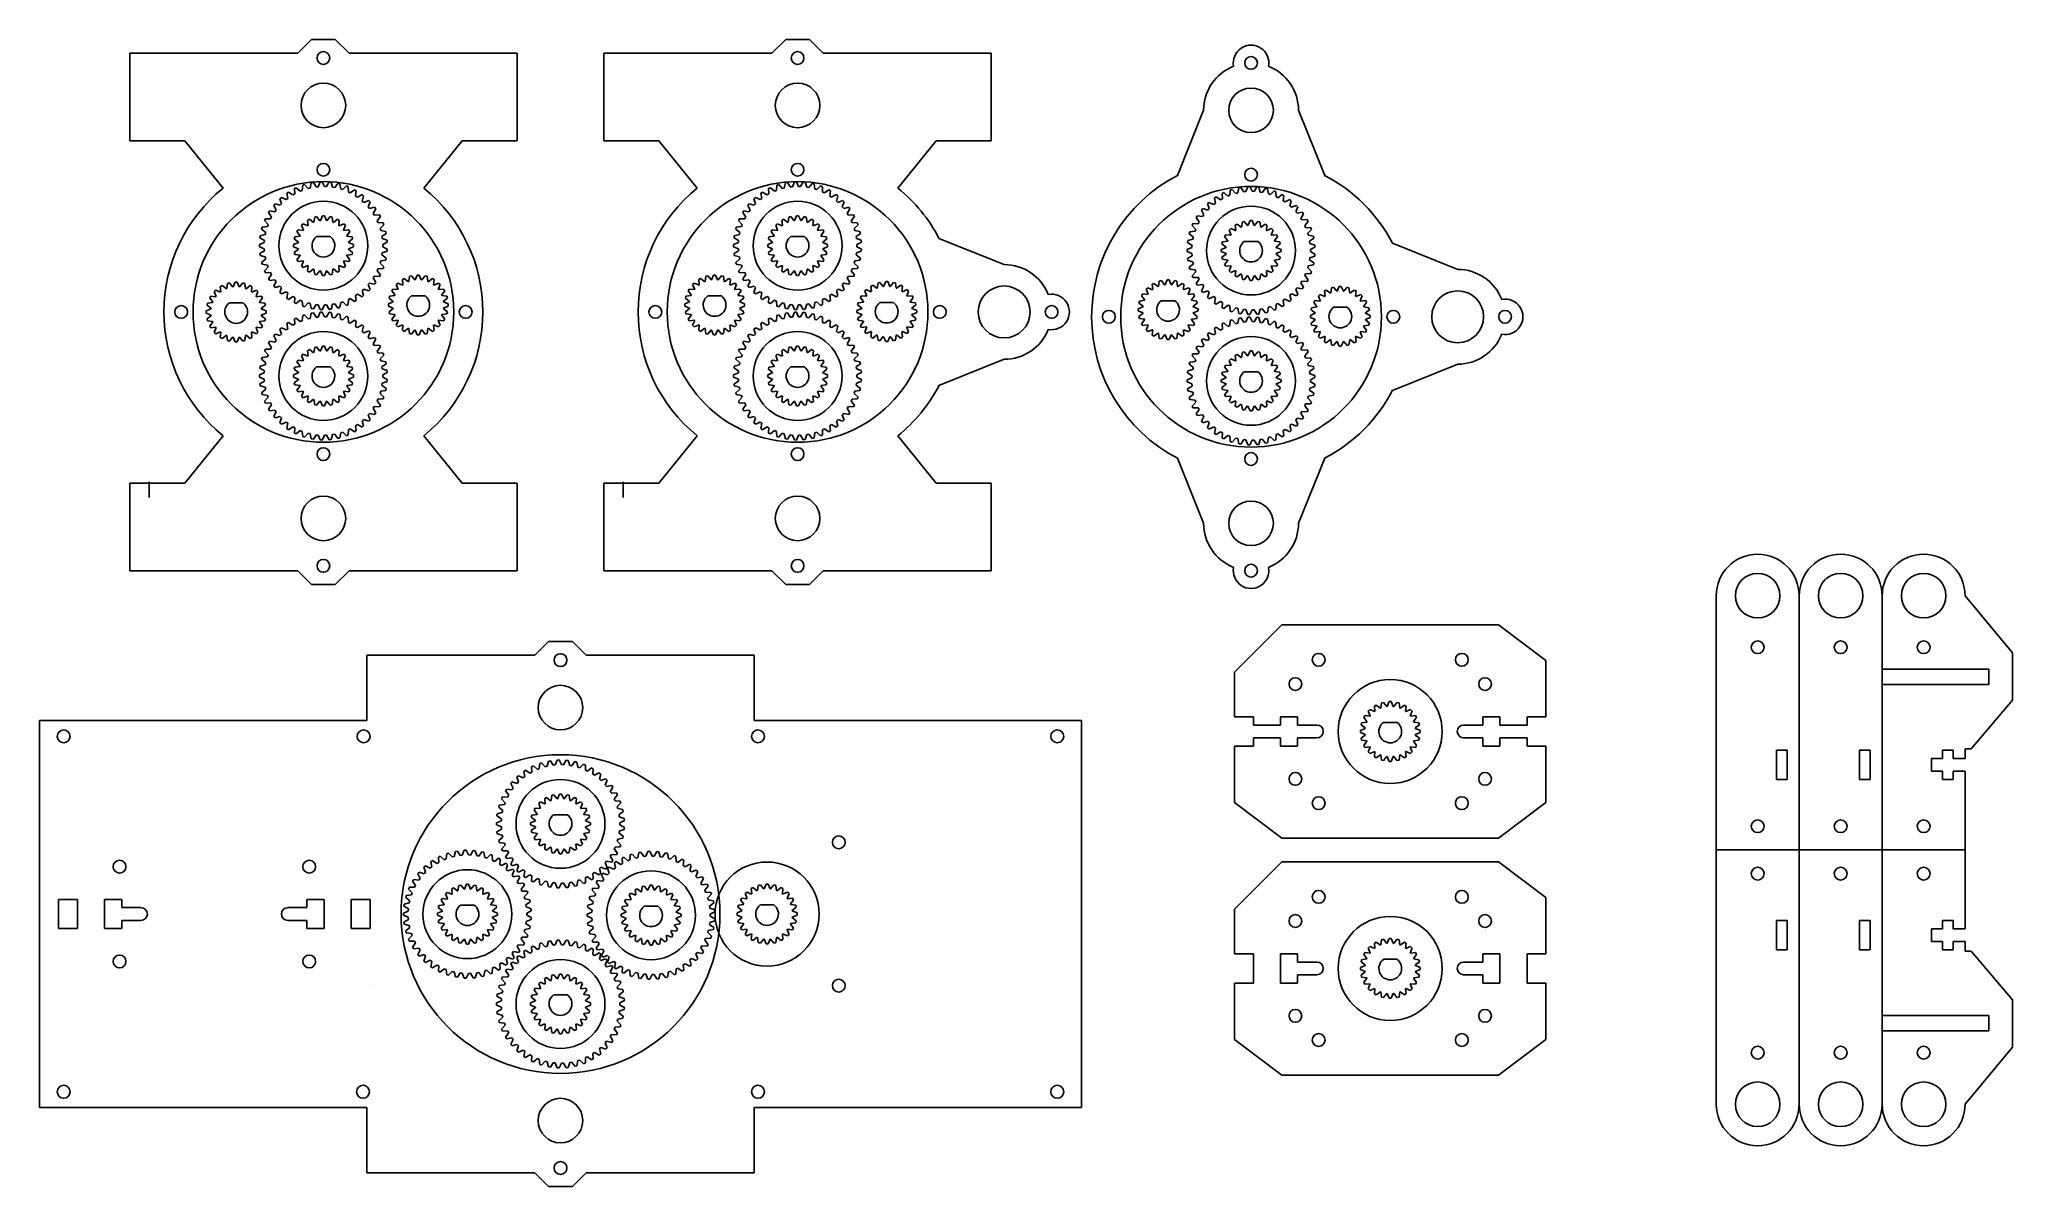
# Model space of a CAD drawing. Header units: inches. Extents: x -9.4 to 7.2, y 0.2 to 9.8.
import ezdxf

# ---------------------------------------------------------------- set-up
doc = ezdxf.new("R2010")
doc.units = ezdxf.units.IN
doc.header["$MEASUREMENT"] = 0
doc.layers.get('0').update_dxf_attribs({"lineweight": 25, "true_color": 0xffffff})

# ---------------------------------------------------------------- blocks, each defined once
blk = doc.blocks.new('bearing-gear')
at = {"color": 7, "true_color": 0x000000}
for p, q in [((-0.179, 0.467), (-0.175, 0.511)), ((-0.159, 0.516), (-0.129, 0.483)), ((-0.112, 0.487), (-0.102, 0.53)), ((-0.085, 0.533), (-0.061, 0.496)), ((-0.044, 0.498), (-0.027, 0.539)), ((-0.01, 0.54), (0.009, 0.5)), ((0.026, 0.499), (0.048, 0.538)), ((0.065, 0.536), (0.078, 0.494)), ((0.095, 0.491), (0.122, 0.526)), ((0.139, 0.522), (0.146, 0.478)), ((0.163, 0.473), (0.194, 0.504)), ((-0.399, 0.301), (-0.419, 0.34)), ((-0.408, 0.354), (-0.366, 0.341)), ((-0.354, 0.354), (-0.368, 0.396)), ((-0.355, 0.407), (-0.315, 0.389)), ((-0.301, 0.399), (-0.309, 0.443)), ((-0.295, 0.453), (-0.258, 0.429)), ((-0.242, 0.437), (-0.244, 0.482)), ((-0.229, 0.489), (-0.195, 0.46)), ((0.21, 0.497), (0.211, 0.453)), ((0.227, 0.446), (0.263, 0.472)), ((0.277, 0.463), (0.272, 0.419)), ((0.287, 0.41), (0.326, 0.431)), ((0.339, 0.42), (0.328, 0.377)), ((0.341, 0.366), (0.382, 0.381)), ((0.394, 0.369), (0.377, 0.328)), ((-0.467, 0.179), (-0.497, 0.212)), ((-0.49, 0.228), (-0.446, 0.227)), ((-0.437, 0.242), (-0.463, 0.279)), ((-0.453, 0.293), (-0.41, 0.287)), ((0.389, 0.315), (0.432, 0.324)), ((0.442, 0.31), (0.419, 0.272)), ((0.429, 0.258), (0.473, 0.261)), ((0.481, 0.246), (0.453, 0.211)), ((0.46, 0.195), (0.504, 0.193)), ((0.51, 0.177), (0.478, 0.146)), ((-0.54, 0.009), (-0.499, 0.026)), ((-0.498, 0.044), (-0.536, 0.067)), ((-0.534, 0.084), (-0.491, 0.095)), ((-0.487, 0.112), (-0.521, 0.141)), ((-0.517, 0.157), (-0.473, 0.163)), ((0.483, 0.129), (0.526, 0.121)), ((0.53, 0.104), (0.494, 0.078)), ((0.496, 0.061), (0.538, 0.046)), ((0.539, 0.029), (0.5, 0.009)), ((-0.499, -0.026), (-0.54, -0.009)), ((-0.536, -0.067), (-0.498, -0.044)), ((-0.491, -0.095), (-0.534, -0.084)), ((-0.521, -0.141), (-0.487, -0.112)), ((-0.473, -0.163), (-0.517, -0.157)), ((0.478, -0.146), (0.51, -0.177)), ((0.526, -0.121), (0.483, -0.129)), ((0.494, -0.078), (0.53, -0.104)), ((0.538, -0.046), (0.496, -0.061)), ((0.5, -0.009), (0.539, -0.029)), ((-0.497, -0.212), (-0.467, -0.179)), ((-0.446, -0.227), (-0.49, -0.228)), ((-0.463, -0.279), (-0.437, -0.242)), ((-0.41, -0.287), (-0.453, -0.293)), ((-0.419, -0.34), (-0.399, -0.301)), ((0.377, -0.328), (0.394, -0.369)), ((0.432, -0.324), (0.389, -0.315)), ((0.419, -0.272), (0.442, -0.31)), ((0.473, -0.261), (0.429, -0.258)), ((0.453, -0.211), (0.481, -0.246)), ((0.504, -0.193), (0.46, -0.195)), ((-0.366, -0.341), (-0.408, -0.354)), ((-0.368, -0.396), (-0.354, -0.354)), ((-0.315, -0.389), (-0.355, -0.407)), ((-0.309, -0.443), (-0.301, -0.399)), ((-0.258, -0.429), (-0.295, -0.453)), ((-0.244, -0.482), (-0.242, -0.437)), ((-0.195, -0.46), (-0.229, -0.489)), ((-0.175, -0.511), (-0.179, -0.467)), ((-0.129, -0.483), (-0.159, -0.516)), ((-0.102, -0.53), (-0.112, -0.487)), ((-0.061, -0.496), (-0.085, -0.533)), ((-0.027, -0.539), (-0.044, -0.498)), ((0.048, -0.538), (0.026, -0.499)), ((0.078, -0.494), (0.065, -0.536)), ((0.122, -0.526), (0.095, -0.491)), ((0.146, -0.478), (0.139, -0.522)), ((0.194, -0.504), (0.163, -0.473)), ((0.211, -0.453), (0.21, -0.497)), ((0.263, -0.472), (0.227, -0.446)), ((0.272, -0.419), (0.277, -0.463)), ((0.326, -0.431), (0.287, -0.41)), ((0.328, -0.377), (0.339, -0.42)), ((0.382, -0.381), (0.341, -0.366)), ((0.009, -0.5), (-0.01, -0.54))]:
    blk.add_line(p, q, dxfattribs=at)
for p, q in [((-0.175, 0.511), (-0.159, 0.516)), ((-0.102, 0.53), (-0.085, 0.533)), ((-0.027, 0.539), (-0.01, 0.54)), ((0.009, 0.5), (0.026, 0.499)), ((0.048, 0.538), (0.065, 0.536)), ((0.122, 0.526), (0.139, 0.522)), ((0.194, 0.504), (0.21, 0.497)), ((-0.419, 0.34), (-0.408, 0.354)), ((-0.368, 0.396), (-0.355, 0.407)), ((-0.366, 0.341), (-0.354, 0.354)), ((-0.315, 0.389), (-0.301, 0.399)), ((-0.309, 0.443), (-0.295, 0.453)), ((-0.258, 0.429), (-0.242, 0.437)), ((-0.244, 0.482), (-0.229, 0.489)), ((-0.195, 0.46), (-0.179, 0.467)), ((-0.129, 0.483), (-0.112, 0.487)), ((-0.061, 0.496), (-0.044, 0.498)), ((0.078, 0.494), (0.095, 0.491)), ((0.146, 0.478), (0.163, 0.473)), ((0.211, 0.453), (0.227, 0.446)), ((0.263, 0.472), (0.277, 0.463)), ((0.272, 0.419), (0.287, 0.41)), ((0.326, 0.431), (0.339, 0.42)), ((0.328, 0.377), (0.341, 0.366)), ((0.382, 0.381), (0.394, 0.369)), ((-0.497, 0.212), (-0.49, 0.228)), ((-0.473, 0.163), (-0.467, 0.179)), ((-0.463, 0.279), (-0.453, 0.293)), ((-0.446, 0.227), (-0.437, 0.242)), ((-0.41, 0.287), (-0.399, 0.301)), ((0.377, 0.328), (0.389, 0.315)), ((0.419, 0.272), (0.429, 0.258)), ((0.432, 0.324), (0.442, 0.31)), ((0.453, 0.211), (0.46, 0.195)), ((0.473, 0.261), (0.481, 0.246)), ((0.504, 0.193), (0.51, 0.177)), ((-0.54, -0.009), (-0.54, 0.009)), ((-0.536, 0.067), (-0.534, 0.084)), ((-0.521, 0.141), (-0.517, 0.157)), ((-0.499, 0.026), (-0.498, 0.044)), ((-0.491, 0.095), (-0.487, 0.112)), ((0.478, 0.146), (0.483, 0.129)), ((0.494, 0.078), (0.496, 0.061)), ((0.5, 0.009), (0.5, -0.009)), ((0.526, 0.121), (0.53, 0.104)), ((0.538, 0.046), (0.539, 0.029)), ((-0.534, -0.084), (-0.536, -0.067)), ((-0.517, -0.157), (-0.521, -0.141)), ((-0.498, -0.044), (-0.499, -0.026)), ((-0.487, -0.112), (-0.491, -0.095)), ((-0.467, -0.179), (-0.473, -0.163)), ((0.483, -0.129), (0.478, -0.146)), ((0.496, -0.061), (0.494, -0.078)), ((0.53, -0.104), (0.526, -0.121)), ((0.539, -0.029), (0.538, -0.046)), ((-0.49, -0.228), (-0.497, -0.212)), ((-0.453, -0.293), (-0.463, -0.279)), ((-0.437, -0.242), (-0.446, -0.227)), ((-0.399, -0.301), (-0.41, -0.287)), ((0.389, -0.315), (0.377, -0.328)), ((0.429, -0.258), (0.419, -0.272)), ((0.442, -0.31), (0.432, -0.324)), ((0.46, -0.195), (0.453, -0.211)), ((0.481, -0.246), (0.473, -0.261)), ((0.51, -0.177), (0.504, -0.193)), ((-0.408, -0.354), (-0.419, -0.34)), ((-0.355, -0.407), (-0.368, -0.396)), ((-0.354, -0.354), (-0.366, -0.341)), ((-0.301, -0.399), (-0.315, -0.389)), ((-0.295, -0.453), (-0.309, -0.443)), ((-0.242, -0.437), (-0.258, -0.429)), ((-0.229, -0.489), (-0.244, -0.482)), ((-0.179, -0.467), (-0.195, -0.46)), ((-0.112, -0.487), (-0.129, -0.483)), ((-0.044, -0.498), (-0.061, -0.496)), ((0.026, -0.499), (0.009, -0.5)), ((0.095, -0.491), (0.078, -0.494)), ((0.163, -0.473), (0.146, -0.478)), ((0.21, -0.497), (0.194, -0.504)), ((0.227, -0.446), (0.211, -0.453)), ((0.277, -0.463), (0.263, -0.472)), ((0.287, -0.41), (0.272, -0.419)), ((0.339, -0.42), (0.326, -0.431)), ((0.341, -0.366), (0.328, -0.377)), ((0.394, -0.369), (0.382, -0.381)), ((-0.159, -0.516), (-0.175, -0.511)), ((-0.085, -0.533), (-0.102, -0.53)), ((-0.01, -0.54), (-0.027, -0.539)), ((0.065, -0.536), (0.048, -0.538)), ((0.139, -0.522), (0.122, -0.526))]:
    blk.add_line(p, q)

msp = doc.modelspace()

# ---------------------------------------------------------------- linework, layer by layer
for p, q in [((-7.217, 9.724), (-7.1, 9.841)), ((-6.9, 9.841), (-7.1, 9.841)), ((-6.783, 9.724), (-6.9, 9.841)), ((-3.217, 9.724), (-3.1, 9.841)), ((-2.9, 9.841), (-3.1, 9.841)), ((-2.783, 9.724), (-2.9, 9.841)), ((-8.634, 9.724), (-8.634, 8.985)), ((-7.217, 9.724), (-8.634, 9.724)), ((-6.783, 9.724), (-5.366, 9.724)), ((-5.366, 8.985), (-5.366, 9.724)), ((-4.634, 9.724), (-4.634, 8.985)), ((-3.217, 9.724), (-4.634, 9.724)), ((-2.783, 9.724), (-1.366, 9.724)), ((-1.366, 8.985), (-1.366, 9.724)), ((0.426, 9.243), (0.205, 8.693)), ((1.447, 8.693), (1.226, 9.243)), ((-8.17, 8.985), (-8.634, 8.985)), ((-7.847, 8.586), (-8.17, 8.985)), ((-6.153, 8.586), (-5.83, 8.985)), ((-5.83, 8.985), (-5.366, 8.985)), ((-4.17, 8.985), (-4.634, 8.985)), ((-3.847, 8.586), (-4.17, 8.985)), ((-2.153, 8.586), (-1.83, 8.985)), ((-1.83, 8.985), (-1.366, 8.985)), ((-7.133, 8.314), (-7.118, 8.323)), ((-7.073, 8.342), (-7.057, 8.346)), ((-7.008, 8.352), (-6.991, 8.352)), ((-6.943, 8.346), (-6.926, 8.342)), ((-6.881, 8.323), (-6.866, 8.314)), ((-3.133, 8.314), (-3.118, 8.323)), ((-3.073, 8.342), (-3.057, 8.346)), ((-3.008, 8.352), (-2.991, 8.352)), ((-2.943, 8.346), (-2.926, 8.342)), ((-2.881, 8.323), (-2.866, 8.314)), ((-7.246, 8.157), (-7.241, 8.174)), ((-7.223, 8.219), (-7.214, 8.234)), ((-7.197, 8.18), (-7.196, 8.183)), ((-7.184, 8.272), (-7.172, 8.285)), ((-7.17, 8.229), (-7.168, 8.231)), ((-7.131, 8.268), (-7.128, 8.27)), ((-7.083, 8.296), (-7.08, 8.298)), ((-7.029, 8.311), (-7.026, 8.312)), ((-6.973, 8.312), (-6.97, 8.311)), ((-6.92, 8.298), (-6.916, 8.296)), ((-6.871, 8.27), (-6.868, 8.268)), ((-6.831, 8.231), (-6.829, 8.229)), ((-6.827, 8.285), (-6.815, 8.272)), ((-6.803, 8.183), (-6.802, 8.18)), ((-6.785, 8.234), (-6.777, 8.219)), ((-6.758, 8.174), (-6.754, 8.157)), ((-3.246, 8.157), (-3.241, 8.174)), ((-3.223, 8.219), (-3.214, 8.234)), ((-3.197, 8.18), (-3.196, 8.183)), ((-3.184, 8.272), (-3.172, 8.285)), ((-3.17, 8.229), (-3.168, 8.231)), ((-3.131, 8.268), (-3.128, 8.27)), ((-3.083, 8.296), (-3.08, 8.298)), ((-3.029, 8.311), (-3.026, 8.312)), ((-2.973, 8.312), (-2.97, 8.311)), ((-2.92, 8.298), (-2.916, 8.296)), ((-2.871, 8.27), (-2.868, 8.268)), ((-2.831, 8.231), (-2.829, 8.229)), ((-2.827, 8.285), (-2.815, 8.272)), ((-2.803, 8.183), (-2.802, 8.18)), ((-2.785, 8.234), (-2.777, 8.219)), ((-2.758, 8.174), (-2.754, 8.157)), ((-1.257, 7.941), (-1.807, 8.162)), ((0.603, 8.178), (0.612, 8.193)), ((0.642, 8.232), (0.654, 8.244)), ((0.656, 8.188), (0.658, 8.19)), ((0.693, 8.274), (0.708, 8.282)), ((0.695, 8.227), (0.698, 8.229)), ((0.743, 8.256), (0.746, 8.257)), ((0.753, 8.301), (0.769, 8.305)), ((0.797, 8.271), (0.8, 8.271)), ((0.818, 8.312), (0.835, 8.312)), ((0.853, 8.271), (0.856, 8.271)), ((0.883, 8.305), (0.9, 8.301)), ((0.907, 8.257), (0.91, 8.256)), ((0.945, 8.282), (0.96, 8.274)), ((0.955, 8.229), (0.958, 8.227)), ((0.995, 8.19), (0.997, 8.188)), ((0.999, 8.244), (1.011, 8.232)), ((1.041, 8.193), (1.049, 8.178)), ((-7.252, 8.091), (-7.252, 8.109)), ((-7.241, 8.026), (-7.246, 8.043)), ((-7.211, 8.126), (-7.211, 8.13)), ((-7.211, 8.07), (-7.211, 8.074)), ((-7.196, 8.017), (-7.197, 8.02)), ((-6.802, 8.02), (-6.803, 8.017)), ((-6.788, 8.13), (-6.788, 8.126)), ((-6.788, 8.074), (-6.788, 8.07)), ((-6.754, 8.043), (-6.758, 8.026)), ((-6.747, 8.109), (-6.747, 8.091)), ((-3.252, 8.091), (-3.252, 8.109)), ((-3.241, 8.026), (-3.246, 8.043)), ((-3.211, 8.126), (-3.211, 8.13)), ((-3.211, 8.07), (-3.211, 8.074)), ((-3.196, 8.017), (-3.197, 8.02)), ((-2.802, 8.02), (-2.803, 8.017)), ((-2.788, 8.13), (-2.788, 8.126)), ((-2.788, 8.074), (-2.788, 8.07)), ((-2.754, 8.043), (-2.758, 8.026)), ((-2.747, 8.109), (-2.747, 8.091)), ((0.574, 8.051), (0.574, 8.068)), ((0.58, 8.116), (0.585, 8.133)), ((0.585, 7.986), (0.58, 8.002)), ((0.615, 8.085), (0.615, 8.089)), ((0.615, 8.03), (0.615, 8.033)), ((0.629, 8.139), (0.63, 8.142)), ((1.023, 8.142), (1.024, 8.139)), ((1.038, 8.089), (1.038, 8.085)), ((1.038, 8.033), (1.038, 8.03)), ((1.068, 8.133), (1.072, 8.116)), ((1.072, 8.002), (1.068, 7.986)), ((1.079, 8.068), (1.079, 8.051)), ((2.569, 7.9), (2.019, 8.121)), ((-7.214, 7.966), (-7.223, 7.981)), ((-7.172, 7.915), (-7.184, 7.928)), ((-7.168, 7.969), (-7.17, 7.971)), ((-7.118, 7.877), (-7.133, 7.886)), ((-7.128, 7.93), (-7.131, 7.932)), ((-7.08, 7.902), (-7.083, 7.904)), ((-7.057, 7.854), (-7.073, 7.858)), ((-7.026, 7.888), (-7.029, 7.889)), ((-6.991, 7.848), (-7.008, 7.848)), ((-6.97, 7.889), (-6.973, 7.888)), ((-6.926, 7.858), (-6.943, 7.854)), ((-6.916, 7.904), (-6.92, 7.902)), ((-6.866, 7.886), (-6.881, 7.877)), ((-6.868, 7.932), (-6.871, 7.93)), ((-6.829, 7.971), (-6.831, 7.969)), ((-6.815, 7.928), (-6.827, 7.915)), ((-6.777, 7.981), (-6.785, 7.966)), ((-6.274, 7.842), (-6.257, 7.846)), ((-6.209, 7.852), (-6.191, 7.852)), ((-6.143, 7.846), (-6.126, 7.842)), ((-3.774, 7.842), (-3.757, 7.846)), ((-3.709, 7.852), (-3.691, 7.852)), ((-3.643, 7.846), (-3.626, 7.842)), ((-3.214, 7.966), (-3.223, 7.981)), ((-3.172, 7.915), (-3.184, 7.928)), ((-3.168, 7.969), (-3.17, 7.971)), ((-3.118, 7.877), (-3.133, 7.886)), ((-3.128, 7.93), (-3.131, 7.932)), ((-3.08, 7.902), (-3.083, 7.904)), ((-3.057, 7.854), (-3.073, 7.858)), ((-3.026, 7.888), (-3.029, 7.889)), ((-2.991, 7.848), (-3.008, 7.848)), ((-2.97, 7.889), (-2.973, 7.888)), ((-2.926, 7.858), (-2.943, 7.854)), ((-2.916, 7.904), (-2.92, 7.902)), ((-2.866, 7.886), (-2.881, 7.877)), ((-2.868, 7.932), (-2.871, 7.93)), ((-2.829, 7.971), (-2.831, 7.969)), ((-2.815, 7.928), (-2.827, 7.915)), ((-2.777, 7.981), (-2.785, 7.966)), ((0.612, 7.926), (0.603, 7.94)), ((0.63, 7.976), (0.629, 7.979)), ((0.654, 7.875), (0.642, 7.887)), ((0.658, 7.928), (0.656, 7.931)), ((0.708, 7.836), (0.693, 7.845)), ((0.698, 7.889), (0.695, 7.891)), ((0.746, 7.861), (0.743, 7.863)), ((0.8, 7.847), (0.797, 7.848)), ((0.856, 7.848), (0.853, 7.847)), ((0.91, 7.863), (0.907, 7.861)), ((0.96, 7.845), (0.945, 7.836)), ((0.958, 7.891), (0.955, 7.889)), ((0.997, 7.931), (0.995, 7.928)), ((1.011, 7.887), (0.999, 7.875)), ((1.024, 7.979), (1.023, 7.976)), ((1.049, 7.94), (1.041, 7.926)), ((-7.959, 7.659), (-7.951, 7.674)), ((-7.921, 7.713), (-7.909, 7.725)), ((-7.907, 7.669), (-7.905, 7.671)), ((-7.87, 7.754), (-7.855, 7.763)), ((-7.868, 7.708), (-7.865, 7.71)), ((-7.819, 7.737), (-7.816, 7.738)), ((-7.81, 7.782), (-7.793, 7.786)), ((-7.766, 7.752), (-7.762, 7.752)), ((-7.745, 7.793), (-7.728, 7.793)), ((-7.71, 7.752), (-7.707, 7.752)), ((-7.679, 7.786), (-7.663, 7.782)), ((-7.656, 7.738), (-7.653, 7.737)), ((-7.618, 7.763), (-7.603, 7.754)), ((-7.608, 7.71), (-7.605, 7.708)), ((-7.568, 7.671), (-7.566, 7.669)), ((-7.564, 7.725), (-7.552, 7.713)), ((-7.522, 7.674), (-7.513, 7.659)), ((-6.446, 7.657), (-6.442, 7.674)), ((-6.423, 7.719), (-6.414, 7.734)), ((-6.398, 7.68), (-6.396, 7.683)), ((-6.385, 7.772), (-6.372, 7.785)), ((-6.37, 7.729), (-6.368, 7.731)), ((-6.334, 7.814), (-6.319, 7.823)), ((-6.331, 7.768), (-6.329, 7.77)), ((-6.283, 7.796), (-6.28, 7.798)), ((-6.23, 7.811), (-6.226, 7.812)), ((-6.174, 7.812), (-6.17, 7.811)), ((-6.12, 7.798), (-6.117, 7.796)), ((-6.081, 7.823), (-6.066, 7.814)), ((-6.071, 7.77), (-6.069, 7.768)), ((-6.032, 7.731), (-6.03, 7.729)), ((-6.028, 7.785), (-6.015, 7.772)), ((-6.004, 7.683), (-6.002, 7.68)), ((-5.986, 7.734), (-5.977, 7.719)), ((-5.958, 7.674), (-5.954, 7.657)), ((-3.946, 7.657), (-3.942, 7.674)), ((-3.923, 7.719), (-3.914, 7.734)), ((-3.898, 7.68), (-3.896, 7.683)), ((-3.885, 7.772), (-3.872, 7.785)), ((-3.87, 7.729), (-3.868, 7.731)), ((-3.834, 7.814), (-3.819, 7.823)), ((-3.831, 7.768), (-3.829, 7.77)), ((-3.783, 7.796), (-3.78, 7.798)), ((-3.73, 7.811), (-3.726, 7.812)), ((-3.674, 7.812), (-3.67, 7.811)), ((-3.62, 7.798), (-3.617, 7.796)), ((-3.581, 7.823), (-3.566, 7.814)), ((-3.571, 7.77), (-3.569, 7.768)), ((-3.532, 7.731), (-3.53, 7.729)), ((-3.528, 7.785), (-3.515, 7.772)), ((-3.504, 7.683), (-3.502, 7.68)), ((-3.486, 7.734), (-3.477, 7.719)), ((-3.458, 7.674), (-3.454, 7.657)), ((-2.47, 7.663), (-2.462, 7.678)), ((-2.432, 7.717), (-2.42, 7.729)), ((-2.418, 7.673), (-2.416, 7.675)), ((-2.381, 7.759), (-2.366, 7.767)), ((-2.379, 7.712), (-2.376, 7.715)), ((-2.331, 7.741), (-2.328, 7.742)), ((-2.321, 7.786), (-2.305, 7.79)), ((-2.277, 7.756), (-2.274, 7.756)), ((-2.256, 7.797), (-2.239, 7.797)), ((-2.221, 7.756), (-2.218, 7.756)), ((-2.19, 7.79), (-2.174, 7.786)), ((-2.167, 7.742), (-2.164, 7.741)), ((-2.129, 7.767), (-2.114, 7.759)), ((-2.119, 7.715), (-2.116, 7.712)), ((-2.079, 7.675), (-2.077, 7.673)), ((-2.075, 7.729), (-2.063, 7.717)), ((-2.033, 7.678), (-2.025, 7.663)), ((-0.097, 7.678), (-0.088, 7.693)), ((-0.059, 7.732), (-0.046, 7.744)), ((-0.044, 7.688), (-0.042, 7.69)), ((-0.008, 7.774), (0.007, 7.782)), ((-0.005, 7.727), (-0.002, 7.729)), ((0.043, 7.756), (0.046, 7.757)), ((0.052, 7.801), (0.069, 7.805)), ((0.097, 7.771), (0.1, 7.771)), ((0.117, 7.812), (0.135, 7.812)), ((0.152, 7.771), (0.156, 7.771)), ((0.183, 7.805), (0.2, 7.801)), ((0.206, 7.757), (0.209, 7.756)), ((0.245, 7.782), (0.26, 7.774)), ((0.255, 7.729), (0.257, 7.727)), ((0.294, 7.69), (0.296, 7.688)), ((0.298, 7.744), (0.311, 7.732)), ((0.34, 7.693), (0.349, 7.678)), ((0.769, 7.813), (0.753, 7.818)), ((0.835, 7.807), (0.818, 7.807)), ((0.9, 7.818), (0.883, 7.813)), ((1.394, 7.676), (1.406, 7.688)), ((1.445, 7.718), (1.46, 7.726)), ((1.447, 7.672), (1.45, 7.674)), ((1.495, 7.7), (1.498, 7.701)), ((1.505, 7.745), (1.522, 7.75)), ((1.549, 7.715), (1.552, 7.715)), ((1.57, 7.756), (1.587, 7.756)), ((1.605, 7.715), (1.608, 7.715)), ((1.636, 7.75), (1.652, 7.745)), ((1.659, 7.701), (1.662, 7.7)), ((1.697, 7.726), (1.712, 7.718)), ((1.707, 7.674), (1.71, 7.672)), ((1.751, 7.688), (1.763, 7.676)), ((-7.989, 7.532), (-7.989, 7.549)), ((-7.982, 7.597), (-7.978, 7.614)), ((-7.948, 7.566), (-7.948, 7.57)), ((-7.948, 7.511), (-7.948, 7.514)), ((-7.934, 7.62), (-7.933, 7.623)), ((-7.54, 7.623), (-7.539, 7.62)), ((-7.525, 7.57), (-7.525, 7.566)), ((-7.525, 7.514), (-7.525, 7.511)), ((-7.495, 7.614), (-7.49, 7.597)), ((-7.484, 7.549), (-7.484, 7.532)), ((-6.452, 7.591), (-6.452, 7.609)), ((-6.442, 7.526), (-6.446, 7.543)), ((-6.412, 7.626), (-6.411, 7.63)), ((-6.411, 7.57), (-6.412, 7.574)), ((-6.396, 7.517), (-6.398, 7.52)), ((-6.002, 7.52), (-6.004, 7.517)), ((-5.989, 7.63), (-5.988, 7.626)), ((-5.988, 7.574), (-5.989, 7.57)), ((-5.954, 7.543), (-5.958, 7.526)), ((-5.948, 7.609), (-5.948, 7.591)), ((-3.952, 7.591), (-3.952, 7.609)), ((-3.942, 7.526), (-3.946, 7.543)), ((-3.912, 7.626), (-3.911, 7.63)), ((-3.911, 7.57), (-3.912, 7.574)), ((-3.896, 7.517), (-3.898, 7.52)), ((-3.502, 7.52), (-3.504, 7.517)), ((-3.489, 7.63), (-3.488, 7.626)), ((-3.488, 7.574), (-3.489, 7.57)), ((-3.454, 7.543), (-3.458, 7.526)), ((-3.448, 7.609), (-3.448, 7.591)), ((-2.5, 7.536), (-2.5, 7.553)), ((-2.494, 7.601), (-2.489, 7.618)), ((-2.459, 7.57), (-2.459, 7.574)), ((-2.459, 7.515), (-2.459, 7.518)), ((-2.445, 7.624), (-2.444, 7.627)), ((-2.051, 7.627), (-2.05, 7.624)), ((-2.036, 7.574), (-2.036, 7.57)), ((-2.036, 7.518), (-2.036, 7.515)), ((-2.006, 7.618), (-2.001, 7.601)), ((-1.995, 7.553), (-1.995, 7.536)), ((-0.126, 7.551), (-0.126, 7.568)), ((-0.12, 7.616), (-0.116, 7.633)), ((-0.116, 7.486), (-0.12, 7.502)), ((-0.086, 7.585), (-0.085, 7.589)), ((-0.085, 7.53), (-0.086, 7.533)), ((-0.072, 7.639), (-0.07, 7.642)), ((0.323, 7.642), (0.324, 7.639)), ((0.337, 7.589), (0.338, 7.585)), ((0.338, 7.533), (0.337, 7.53)), ((0.368, 7.633), (0.372, 7.616)), ((0.372, 7.502), (0.368, 7.486)), ((0.379, 7.568), (0.379, 7.551)), ((1.326, 7.495), (1.326, 7.512)), ((1.332, 7.56), (1.337, 7.577)), ((1.356, 7.622), (1.364, 7.637)), ((1.367, 7.53), (1.367, 7.533)), ((1.381, 7.584), (1.382, 7.587)), ((1.408, 7.632), (1.41, 7.635)), ((1.747, 7.635), (1.749, 7.632)), ((1.775, 7.587), (1.776, 7.584)), ((1.79, 7.533), (1.79, 7.53)), ((1.793, 7.637), (1.801, 7.622)), ((1.82, 7.577), (1.825, 7.56)), ((1.831, 7.512), (1.831, 7.495)), ((-7.978, 7.467), (-7.982, 7.483)), ((-7.951, 7.406), (-7.959, 7.421)), ((-7.933, 7.457), (-7.934, 7.46)), ((-7.909, 7.356), (-7.921, 7.368)), ((-7.905, 7.409), (-7.907, 7.412)), ((-7.855, 7.317), (-7.87, 7.326)), ((-7.865, 7.37), (-7.868, 7.372)), ((-7.816, 7.342), (-7.819, 7.344)), ((-7.762, 7.328), (-7.766, 7.329)), ((-7.707, 7.329), (-7.71, 7.328)), ((-7.653, 7.344), (-7.656, 7.342)), ((-7.603, 7.326), (-7.618, 7.317)), ((-7.605, 7.372), (-7.608, 7.37)), ((-7.566, 7.412), (-7.568, 7.409)), ((-7.552, 7.368), (-7.564, 7.356)), ((-7.539, 7.46), (-7.54, 7.457)), ((-7.513, 7.421), (-7.522, 7.406)), ((-7.49, 7.483), (-7.495, 7.467)), ((-6.414, 7.466), (-6.423, 7.481)), ((-6.372, 7.415), (-6.385, 7.428)), ((-6.368, 7.469), (-6.37, 7.471)), ((-6.319, 7.377), (-6.334, 7.386)), ((-6.329, 7.43), (-6.331, 7.432)), ((-6.28, 7.402), (-6.283, 7.404)), ((-6.257, 7.354), (-6.274, 7.358)), ((-6.226, 7.388), (-6.23, 7.389)), ((-6.191, 7.348), (-6.209, 7.348)), ((-6.17, 7.389), (-6.174, 7.388)), ((-6.126, 7.358), (-6.143, 7.354)), ((-6.117, 7.404), (-6.12, 7.402)), ((-6.066, 7.386), (-6.081, 7.377)), ((-6.069, 7.432), (-6.071, 7.43)), ((-6.03, 7.471), (-6.032, 7.469)), ((-6.015, 7.428), (-6.028, 7.415)), ((-5.977, 7.481), (-5.986, 7.466)), ((-3.914, 7.466), (-3.923, 7.481)), ((-3.872, 7.415), (-3.885, 7.428)), ((-3.868, 7.469), (-3.87, 7.471)), ((-3.819, 7.377), (-3.834, 7.386)), ((-3.829, 7.43), (-3.831, 7.432)), ((-3.78, 7.402), (-3.783, 7.404)), ((-3.757, 7.354), (-3.774, 7.358)), ((-3.726, 7.388), (-3.73, 7.389)), ((-3.691, 7.348), (-3.709, 7.348)), ((-3.67, 7.389), (-3.674, 7.388)), ((-3.626, 7.358), (-3.643, 7.354)), ((-3.617, 7.404), (-3.62, 7.402)), ((-3.566, 7.386), (-3.581, 7.377)), ((-3.569, 7.432), (-3.571, 7.43)), ((-3.53, 7.471), (-3.532, 7.469)), ((-3.515, 7.428), (-3.528, 7.415)), ((-3.477, 7.481), (-3.486, 7.466)), ((-2.489, 7.471), (-2.494, 7.487)), ((-2.462, 7.411), (-2.47, 7.425)), ((-2.444, 7.461), (-2.445, 7.464)), ((-2.42, 7.36), (-2.432, 7.372)), ((-2.416, 7.413), (-2.418, 7.416)), ((-2.366, 7.321), (-2.381, 7.33)), ((-2.376, 7.374), (-2.379, 7.376)), ((-2.328, 7.346), (-2.331, 7.348)), ((-2.274, 7.332), (-2.277, 7.333)), ((-2.218, 7.333), (-2.221, 7.332)), ((-2.164, 7.348), (-2.167, 7.346)), ((-2.114, 7.33), (-2.129, 7.321)), ((-2.116, 7.376), (-2.119, 7.374)), ((-2.077, 7.416), (-2.079, 7.413)), ((-2.063, 7.372), (-2.075, 7.36)), ((-2.05, 7.464), (-2.051, 7.461)), ((-2.025, 7.425), (-2.033, 7.411)), ((-2.001, 7.487), (-2.006, 7.471)), ((-0.088, 7.426), (-0.097, 7.44)), ((-0.07, 7.476), (-0.072, 7.479)), ((-0.046, 7.375), (-0.059, 7.387)), ((-0.042, 7.428), (-0.044, 7.431)), ((0.007, 7.336), (-0.008, 7.345)), ((-0.002, 7.389), (-0.005, 7.391)), ((0.046, 7.361), (0.043, 7.363)), ((0.1, 7.347), (0.097, 7.348)), ((0.156, 7.348), (0.152, 7.347)), ((0.209, 7.363), (0.206, 7.361)), ((0.26, 7.345), (0.245, 7.336)), ((0.257, 7.391), (0.255, 7.389)), ((0.296, 7.431), (0.294, 7.428)), ((0.311, 7.387), (0.298, 7.375)), ((0.324, 7.479), (0.323, 7.476)), ((0.349, 7.44), (0.34, 7.426)), ((1.337, 7.43), (1.332, 7.446)), ((1.364, 7.37), (1.356, 7.385)), ((1.367, 7.474), (1.367, 7.477)), ((1.382, 7.42), (1.381, 7.423)), ((1.406, 7.319), (1.394, 7.331)), ((1.41, 7.372), (1.408, 7.375)), ((1.45, 7.333), (1.447, 7.335)), ((1.71, 7.335), (1.707, 7.333)), ((1.749, 7.375), (1.747, 7.372)), ((1.763, 7.331), (1.751, 7.319)), ((1.776, 7.423), (1.775, 7.42)), ((1.79, 7.477), (1.79, 7.474)), ((1.801, 7.385), (1.793, 7.37)), ((1.825, 7.446), (1.82, 7.43)), ((-7.793, 7.294), (-7.81, 7.299)), ((-7.728, 7.288), (-7.745, 7.288)), ((-7.663, 7.299), (-7.679, 7.294)), ((-7.184, 7.172), (-7.172, 7.185)), ((-7.133, 7.214), (-7.118, 7.223)), ((-7.131, 7.168), (-7.128, 7.17)), ((-7.083, 7.196), (-7.08, 7.198)), ((-7.073, 7.242), (-7.057, 7.246)), ((-7.029, 7.211), (-7.026, 7.212)), ((-7.008, 7.252), (-6.991, 7.252)), ((-6.973, 7.212), (-6.97, 7.211)), ((-6.943, 7.246), (-6.926, 7.242)), ((-6.92, 7.198), (-6.916, 7.196)), ((-6.881, 7.223), (-6.866, 7.214)), ((-6.871, 7.17), (-6.868, 7.168)), ((-6.827, 7.185), (-6.815, 7.172)), ((-3.184, 7.172), (-3.172, 7.185)), ((-3.133, 7.214), (-3.118, 7.223)), ((-3.131, 7.168), (-3.128, 7.17)), ((-3.083, 7.196), (-3.08, 7.198)), ((-3.073, 7.242), (-3.057, 7.246)), ((-3.029, 7.211), (-3.026, 7.212)), ((-3.008, 7.252), (-2.991, 7.252)), ((-2.973, 7.212), (-2.97, 7.211)), ((-2.943, 7.246), (-2.926, 7.242)), ((-2.92, 7.198), (-2.916, 7.196)), ((-2.881, 7.223), (-2.866, 7.214)), ((-2.871, 7.17), (-2.868, 7.168)), ((-2.827, 7.185), (-2.815, 7.172)), ((-2.305, 7.298), (-2.321, 7.303)), ((-2.239, 7.292), (-2.256, 7.292)), ((-2.174, 7.303), (-2.19, 7.298)), ((0.069, 7.313), (0.052, 7.318)), ((0.135, 7.307), (0.117, 7.307)), ((0.2, 7.318), (0.183, 7.313)), ((0.693, 7.174), (0.708, 7.182)), ((0.753, 7.201), (0.769, 7.205)), ((0.797, 7.171), (0.8, 7.171)), ((0.818, 7.212), (0.835, 7.212)), ((0.853, 7.171), (0.856, 7.171)), ((0.883, 7.205), (0.9, 7.201)), ((0.945, 7.182), (0.96, 7.174)), ((1.46, 7.28), (1.445, 7.289)), ((1.498, 7.306), (1.495, 7.307)), ((1.522, 7.257), (1.505, 7.262)), ((1.552, 7.292), (1.549, 7.292)), ((1.587, 7.251), (1.57, 7.251)), ((1.608, 7.292), (1.605, 7.292)), ((1.652, 7.262), (1.636, 7.257)), ((1.662, 7.307), (1.659, 7.306)), ((1.712, 7.289), (1.697, 7.28)), ((-7.252, 6.991), (-7.252, 7.009)), ((-7.246, 7.057), (-7.241, 7.074)), ((-7.223, 7.119), (-7.214, 7.134)), ((-7.211, 7.026), (-7.211, 7.03)), ((-7.197, 7.08), (-7.196, 7.083)), ((-7.17, 7.129), (-7.168, 7.131)), ((-6.831, 7.131), (-6.829, 7.129)), ((-6.803, 7.083), (-6.802, 7.08)), ((-6.788, 7.03), (-6.788, 7.026)), ((-6.785, 7.134), (-6.777, 7.119)), ((-6.758, 7.074), (-6.754, 7.057)), ((-6.747, 7.009), (-6.747, 6.991)), ((-3.252, 6.991), (-3.252, 7.009)), ((-3.246, 7.057), (-3.241, 7.074)), ((-3.223, 7.119), (-3.214, 7.134)), ((-3.211, 7.026), (-3.211, 7.03)), ((-3.197, 7.08), (-3.196, 7.083)), ((-3.17, 7.129), (-3.168, 7.131)), ((-2.831, 7.131), (-2.829, 7.129)), ((-2.803, 7.083), (-2.802, 7.08)), ((-2.788, 7.03), (-2.788, 7.026)), ((-2.785, 7.134), (-2.777, 7.119)), ((-2.758, 7.074), (-2.754, 7.057)), ((-2.747, 7.009), (-2.747, 6.991)), ((-1.807, 6.92), (-1.257, 7.141)), ((0.58, 7.016), (0.585, 7.033)), ((0.603, 7.078), (0.612, 7.093)), ((0.629, 7.039), (0.63, 7.042)), ((0.642, 7.132), (0.654, 7.144)), ((0.656, 7.088), (0.658, 7.09)), ((0.695, 7.127), (0.698, 7.129)), ((0.743, 7.156), (0.746, 7.157)), ((0.907, 7.157), (0.91, 7.156)), ((0.955, 7.129), (0.958, 7.127)), ((0.995, 7.09), (0.997, 7.088)), ((0.999, 7.144), (1.011, 7.132)), ((1.023, 7.042), (1.024, 7.039)), ((1.041, 7.093), (1.049, 7.078)), ((1.068, 7.033), (1.072, 7.016)), ((2.02, 6.879), (2.569, 7.1)), ((-7.241, 6.926), (-7.246, 6.943)), ((-7.214, 6.866), (-7.223, 6.881)), ((-7.211, 6.97), (-7.211, 6.974)), ((-7.196, 6.917), (-7.197, 6.92)), ((-7.172, 6.815), (-7.184, 6.828)), ((-7.168, 6.869), (-7.17, 6.871)), ((-7.128, 6.83), (-7.131, 6.832)), ((-6.868, 6.832), (-6.871, 6.83)), ((-6.829, 6.871), (-6.831, 6.869)), ((-6.815, 6.828), (-6.827, 6.815)), ((-6.802, 6.92), (-6.803, 6.917)), ((-6.788, 6.974), (-6.788, 6.97)), ((-6.777, 6.881), (-6.785, 6.866)), ((-6.754, 6.943), (-6.758, 6.926)), ((-3.241, 6.926), (-3.246, 6.943)), ((-3.214, 6.866), (-3.223, 6.881)), ((-3.211, 6.97), (-3.211, 6.974)), ((-3.196, 6.917), (-3.197, 6.92)), ((-3.172, 6.815), (-3.184, 6.828)), ((-3.168, 6.869), (-3.17, 6.871)), ((-3.128, 6.83), (-3.131, 6.832)), ((-2.868, 6.832), (-2.871, 6.83)), ((-2.829, 6.871), (-2.831, 6.869)), ((-2.815, 6.828), (-2.827, 6.815)), ((-2.802, 6.92), (-2.803, 6.917)), ((-2.788, 6.974), (-2.788, 6.97)), ((-2.777, 6.881), (-2.785, 6.866)), ((-2.754, 6.943), (-2.758, 6.926)), ((0.574, 6.951), (0.574, 6.968)), ((0.585, 6.886), (0.58, 6.902)), ((0.612, 6.826), (0.603, 6.84)), ((0.615, 6.985), (0.615, 6.989)), ((0.615, 6.93), (0.615, 6.933)), ((0.63, 6.876), (0.629, 6.879)), ((0.658, 6.828), (0.656, 6.831)), ((0.997, 6.831), (0.995, 6.828)), ((1.024, 6.879), (1.023, 6.876)), ((1.038, 6.989), (1.038, 6.985)), ((1.038, 6.933), (1.038, 6.93)), ((1.049, 6.84), (1.041, 6.826)), ((1.072, 6.902), (1.068, 6.886)), ((1.079, 6.968), (1.079, 6.951)), ((-7.118, 6.777), (-7.133, 6.786)), ((-7.08, 6.802), (-7.083, 6.804)), ((-7.057, 6.754), (-7.073, 6.758)), ((-7.026, 6.788), (-7.029, 6.789)), ((-6.991, 6.748), (-7.008, 6.748)), ((-6.97, 6.789), (-6.973, 6.788)), ((-6.926, 6.758), (-6.943, 6.754)), ((-6.916, 6.804), (-6.92, 6.802)), ((-6.866, 6.786), (-6.881, 6.777)), ((-3.118, 6.777), (-3.133, 6.786)), ((-3.08, 6.802), (-3.083, 6.804)), ((-3.057, 6.754), (-3.073, 6.758)), ((-3.026, 6.788), (-3.029, 6.789)), ((-2.991, 6.748), (-3.008, 6.748)), ((-2.97, 6.789), (-2.973, 6.788)), ((-2.926, 6.758), (-2.943, 6.754)), ((-2.916, 6.804), (-2.92, 6.802)), ((-2.866, 6.786), (-2.881, 6.777)), ((0.654, 6.775), (0.642, 6.787)), ((0.708, 6.736), (0.693, 6.745)), ((0.698, 6.789), (0.695, 6.791)), ((0.746, 6.761), (0.743, 6.763)), ((0.769, 6.713), (0.753, 6.718)), ((0.8, 6.747), (0.797, 6.748)), ((0.835, 6.707), (0.818, 6.707)), ((0.856, 6.748), (0.853, 6.747)), ((0.9, 6.718), (0.883, 6.713)), ((0.91, 6.763), (0.907, 6.761)), ((0.96, 6.745), (0.945, 6.736)), ((0.958, 6.791), (0.955, 6.789)), ((1.011, 6.787), (0.999, 6.775)), ((-7.847, 6.496), (-8.17, 6.097)), ((-5.83, 6.097), (-6.153, 6.496)), ((-3.847, 6.496), (-4.17, 6.097)), ((-1.83, 6.097), (-2.153, 6.496)), ((0.205, 6.307), (0.426, 5.757)), ((1.226, 5.757), (1.447, 6.307)), ((-8.17, 6.097), (-8.634, 6.097)), ((-8.634, 5.357), (-8.634, 6.097)), ((-5.83, 6.097), (-5.366, 6.097)), ((-5.366, 6.097), (-5.366, 5.357)), ((-4.17, 6.097), (-4.634, 6.097)), ((-4.634, 5.357), (-4.634, 6.097)), ((-1.83, 6.097), (-1.366, 6.097)), ((-1.366, 6.097), (-1.366, 5.357)), ((-7.217, 5.357), (-8.634, 5.357)), ((-7.217, 5.357), (-7.1, 5.241)), ((-6.783, 5.357), (-6.9, 5.241)), ((-6.783, 5.357), (-5.366, 5.357)), ((-3.217, 5.357), (-4.634, 5.357)), ((-3.217, 5.357), (-3.1, 5.241)), ((-2.783, 5.357), (-2.9, 5.241)), ((-2.783, 5.357), (-1.366, 5.357)), ((-6.9, 5.241), (-7.1, 5.241)), ((-2.9, 5.241), (-3.1, 5.241)), ((1.086, 4.9), (0.686, 4.5)), ((2.914, 4.9), (1.086, 4.9)), ((3.314, 4.6), (2.914, 4.9)), ((-5.217, 4.643), (-5.1, 4.759)), ((-4.9, 4.759), (-5.1, 4.759)), ((-4.783, 4.643), (-4.9, 4.759)), ((-5.217, 4.643), (-6.634, 4.643)), ((-6.634, 4.093), (-6.634, 4.643)), ((-4.783, 4.643), (-3.366, 4.643)), ((-3.366, 4.093), (-3.366, 4.643)), ((0.686, 4.123), (0.686, 4.5)), ((3.314, 4.123), (3.314, 4.6)), ((1.815, 4.172), (1.828, 4.185)), ((1.866, 4.214), (1.881, 4.223)), ((1.869, 4.168), (1.871, 4.17)), ((1.917, 4.196), (1.92, 4.198)), ((1.926, 4.242), (1.943, 4.246)), ((1.97, 4.211), (1.974, 4.212)), ((1.991, 4.252), (2.009, 4.252)), ((2.026, 4.212), (2.03, 4.211)), ((2.057, 4.246), (2.074, 4.242)), ((2.08, 4.198), (2.083, 4.196)), ((2.119, 4.223), (2.134, 4.214)), ((2.129, 4.17), (2.131, 4.168)), ((2.172, 4.185), (2.185, 4.172)), ((-9.396, 4.093), (-9.396, 0.825)), ((-6.634, 4.093), (-9.396, 4.093)), ((-3.366, 4.093), (-0.604, 4.093)), ((-0.604, 0.825), (-0.604, 4.093)), ((0.846, 4.054), (1.074, 4.054)), ((1.074, 4.054), (1.074, 4.123)), ((1.748, 3.991), (1.748, 4.009)), ((1.754, 4.057), (1.758, 4.074)), ((1.777, 4.119), (1.786, 4.134)), ((1.788, 4.026), (1.789, 4.03)), ((1.802, 4.08), (1.804, 4.083)), ((1.83, 4.129), (1.832, 4.131)), ((2.168, 4.131), (2.17, 4.129)), ((2.196, 4.083), (2.198, 4.08)), ((2.211, 4.03), (2.212, 4.026)), ((2.214, 4.134), (2.223, 4.119)), ((2.242, 4.074), (2.246, 4.057)), ((2.252, 4.009), (2.252, 3.991)), ((2.926, 4.054), (2.926, 4.123)), ((3.154, 4.054), (2.926, 4.054)), ((0.686, 3.4), (0.686, 3.877)), ((1.074, 3.946), (0.846, 3.946)), ((1.074, 3.946), (1.074, 3.877)), ((1.758, 3.926), (1.754, 3.943)), ((1.786, 3.866), (1.777, 3.881)), ((1.789, 3.97), (1.788, 3.974)), ((1.804, 3.917), (1.802, 3.92)), ((1.832, 3.869), (1.83, 3.871)), ((1.871, 3.83), (1.869, 3.832)), ((2.131, 3.832), (2.129, 3.83)), ((2.17, 3.871), (2.168, 3.869)), ((2.198, 3.92), (2.196, 3.917)), ((2.212, 3.974), (2.211, 3.97)), ((2.223, 3.881), (2.214, 3.866)), ((2.246, 3.943), (2.242, 3.926)), ((2.926, 3.946), (3.154, 3.946)), ((2.926, 3.946), (2.926, 3.877)), ((3.314, 3.877), (3.314, 3.4)), ((1.828, 3.815), (1.815, 3.828)), ((1.881, 3.777), (1.866, 3.786)), ((1.92, 3.802), (1.917, 3.804)), ((1.943, 3.754), (1.926, 3.758)), ((1.974, 3.788), (1.97, 3.789)), ((2.009, 3.748), (1.991, 3.748)), ((2.03, 3.789), (2.026, 3.788)), ((2.074, 3.758), (2.057, 3.754)), ((2.083, 3.804), (2.08, 3.802)), ((2.134, 3.786), (2.119, 3.777)), ((2.185, 3.828), (2.172, 3.815)), ((-5.223, 3.339), (-5.214, 3.354)), ((-5.184, 3.392), (-5.172, 3.405)), ((-5.17, 3.349), (-5.168, 3.351)), ((-5.133, 3.434), (-5.118, 3.443)), ((-5.131, 3.388), (-5.128, 3.39)), ((-5.083, 3.416), (-5.08, 3.418)), ((-5.073, 3.462), (-5.057, 3.466)), ((-5.029, 3.431), (-5.026, 3.432)), ((-5.008, 3.472), (-4.991, 3.472)), ((-4.973, 3.432), (-4.97, 3.431)), ((-4.943, 3.466), (-4.926, 3.462)), ((-4.92, 3.418), (-4.916, 3.416)), ((-4.881, 3.443), (-4.866, 3.434)), ((-4.871, 3.39), (-4.868, 3.388)), ((-4.831, 3.351), (-4.829, 3.349)), ((-4.827, 3.405), (-4.815, 3.392)), ((-4.785, 3.354), (-4.777, 3.339)), ((0.686, 3.4), (1.086, 3.1)), ((2.914, 3.1), (3.314, 3.4)), ((-5.252, 3.211), (-5.252, 3.229)), ((-5.246, 3.277), (-5.241, 3.294)), ((-5.241, 3.146), (-5.246, 3.163)), ((-5.211, 3.246), (-5.211, 3.25)), ((-5.211, 3.19), (-5.211, 3.194)), ((-5.197, 3.3), (-5.196, 3.303)), ((-4.803, 3.303), (-4.802, 3.3)), ((-4.788, 3.25), (-4.788, 3.246)), ((-4.788, 3.194), (-4.788, 3.19)), ((-4.758, 3.294), (-4.754, 3.277)), ((-4.754, 3.163), (-4.758, 3.146)), ((-4.747, 3.229), (-4.747, 3.211)), ((-5.214, 3.086), (-5.223, 3.101)), ((-5.196, 3.137), (-5.197, 3.14)), ((-5.172, 3.035), (-5.184, 3.048)), ((-5.168, 3.089), (-5.17, 3.091)), ((-5.118, 2.997), (-5.133, 3.006)), ((-5.128, 3.05), (-5.131, 3.052)), ((-5.08, 3.022), (-5.083, 3.024)), ((-5.026, 3.008), (-5.029, 3.009)), ((-4.97, 3.009), (-4.973, 3.008)), ((-4.916, 3.024), (-4.92, 3.022)), ((-4.866, 3.006), (-4.881, 2.997)), ((-4.868, 3.052), (-4.871, 3.05)), ((-4.829, 3.091), (-4.831, 3.089)), ((-4.815, 3.048), (-4.827, 3.035)), ((-4.802, 3.14), (-4.803, 3.137)), ((-4.777, 3.101), (-4.785, 3.086)), ((1.086, 3.1), (2.914, 3.1)), ((-5.057, 2.974), (-5.073, 2.978)), ((-4.991, 2.968), (-5.008, 2.968)), ((-4.926, 2.978), (-4.943, 2.974)), ((1.086, 2.9), (0.686, 2.5)), ((2.914, 2.9), (1.086, 2.9)), ((3.314, 2.6), (2.914, 2.9)), ((-5.918, 2.672), (-5.903, 2.681)), ((-5.858, 2.699), (-5.842, 2.704)), ((-5.814, 2.669), (-5.811, 2.67)), ((-5.793, 2.71), (-5.776, 2.71)), ((-5.758, 2.67), (-5.755, 2.669)), ((-5.728, 2.704), (-5.711, 2.699)), ((-5.666, 2.681), (-5.651, 2.672)), ((-4.37, 2.664), (-4.355, 2.672)), ((-4.31, 2.691), (-4.293, 2.695)), ((-4.244, 2.702), (-4.227, 2.702)), ((-4.179, 2.695), (-4.162, 2.691)), ((-4.117, 2.672), (-4.102, 2.664)), ((-3.391, 2.674), (-3.376, 2.682)), ((-3.331, 2.701), (-3.314, 2.705)), ((-3.286, 2.671), (-3.283, 2.671)), ((-3.266, 2.712), (-3.248, 2.712)), ((-3.231, 2.671), (-3.227, 2.671)), ((-3.2, 2.705), (-3.183, 2.701)), ((-3.138, 2.682), (-3.123, 2.674)), ((-6.031, 2.515), (-6.026, 2.531)), ((-6.008, 2.577), (-5.999, 2.591)), ((-5.982, 2.538), (-5.981, 2.541)), ((-5.969, 2.63), (-5.957, 2.642)), ((-5.955, 2.586), (-5.953, 2.589)), ((-5.916, 2.626), (-5.913, 2.628)), ((-5.868, 2.654), (-5.865, 2.656)), ((-5.705, 2.656), (-5.701, 2.654)), ((-5.656, 2.628), (-5.653, 2.626)), ((-5.616, 2.589), (-5.614, 2.586)), ((-5.612, 2.642), (-5.6, 2.63)), ((-5.588, 2.541), (-5.587, 2.538)), ((-5.57, 2.591), (-5.562, 2.577)), ((-5.543, 2.531), (-5.539, 2.515)), ((-4.482, 2.506), (-4.477, 2.523)), ((-4.459, 2.568), (-4.45, 2.583)), ((-4.434, 2.529), (-4.432, 2.533)), ((-4.42, 2.622), (-4.408, 2.634)), ((-4.406, 2.578), (-4.404, 2.581)), ((-4.367, 2.618), (-4.364, 2.62)), ((-4.319, 2.646), (-4.316, 2.647)), ((-4.265, 2.661), (-4.262, 2.661)), ((-4.21, 2.661), (-4.206, 2.661)), ((-4.156, 2.647), (-4.153, 2.646)), ((-4.107, 2.62), (-4.105, 2.618)), ((-4.068, 2.581), (-4.066, 2.578)), ((-4.063, 2.634), (-4.051, 2.622)), ((-4.039, 2.533), (-4.038, 2.529)), ((-4.022, 2.583), (-4.013, 2.568)), ((-3.994, 2.523), (-3.99, 2.506)), ((-3.503, 2.516), (-3.498, 2.533)), ((-3.48, 2.578), (-3.471, 2.593)), ((-3.455, 2.539), (-3.453, 2.542)), ((-3.441, 2.632), (-3.429, 2.644)), ((-3.427, 2.588), (-3.425, 2.59)), ((-3.388, 2.627), (-3.385, 2.63)), ((-3.34, 2.656), (-3.337, 2.657)), ((-3.177, 2.657), (-3.174, 2.656)), ((-3.128, 2.63), (-3.126, 2.627)), ((-3.089, 2.59), (-3.087, 2.588)), ((-3.084, 2.644), (-3.072, 2.632)), ((-3.06, 2.542), (-3.059, 2.539)), ((-3.043, 2.593), (-3.034, 2.578)), ((-3.015, 2.533), (-3.011, 2.516)), ((0.686, 2.123), (0.686, 2.5)), ((3.314, 2.123), (3.314, 2.6)), ((-6.037, 2.449), (-6.037, 2.466)), ((-6.026, 2.384), (-6.031, 2.401)), ((-5.999, 2.324), (-6.008, 2.339)), ((-5.996, 2.484), (-5.996, 2.487)), ((-5.996, 2.428), (-5.996, 2.432)), ((-5.981, 2.375), (-5.982, 2.378)), ((-5.587, 2.378), (-5.588, 2.375)), ((-5.573, 2.487), (-5.573, 2.484)), ((-5.573, 2.432), (-5.573, 2.428)), ((-5.562, 2.339), (-5.57, 2.324)), ((-5.539, 2.401), (-5.543, 2.384)), ((-5.532, 2.466), (-5.532, 2.449)), ((-4.488, 2.441), (-4.488, 2.458)), ((-4.477, 2.376), (-4.482, 2.392)), ((-4.45, 2.316), (-4.459, 2.331)), ((-4.448, 2.476), (-4.447, 2.479)), ((-4.447, 2.42), (-4.448, 2.423)), ((-4.432, 2.366), (-4.434, 2.369)), ((-4.038, 2.369), (-4.039, 2.366)), ((-4.025, 2.479), (-4.024, 2.476)), ((-4.024, 2.423), (-4.025, 2.42)), ((-4.013, 2.331), (-4.022, 2.316)), ((-3.99, 2.392), (-3.994, 2.376)), ((-3.983, 2.458), (-3.983, 2.441)), ((-3.509, 2.451), (-3.509, 2.468)), ((-3.498, 2.386), (-3.503, 2.402)), ((-3.471, 2.326), (-3.48, 2.34)), ((-3.469, 2.485), (-3.468, 2.489)), ((-3.468, 2.43), (-3.469, 2.433)), ((-3.453, 2.376), (-3.455, 2.379)), ((-3.425, 2.328), (-3.427, 2.331)), ((-3.087, 2.331), (-3.089, 2.328)), ((-3.059, 2.379), (-3.06, 2.376)), ((-3.046, 2.489), (-3.045, 2.485)), ((-3.045, 2.433), (-3.046, 2.43)), ((-3.034, 2.34), (-3.043, 2.326)), ((-3.011, 2.402), (-3.015, 2.386)), ((-3.004, 2.468), (-3.004, 2.451)), ((-5.957, 2.273), (-5.969, 2.285)), ((-5.953, 2.327), (-5.955, 2.329)), ((-5.903, 2.235), (-5.918, 2.243)), ((-5.913, 2.287), (-5.916, 2.29)), ((-5.865, 2.26), (-5.868, 2.261)), ((-5.842, 2.212), (-5.858, 2.216)), ((-5.811, 2.246), (-5.814, 2.246)), ((-5.776, 2.205), (-5.793, 2.205)), ((-5.755, 2.246), (-5.758, 2.246)), ((-5.711, 2.216), (-5.728, 2.212)), ((-5.701, 2.261), (-5.705, 2.26)), ((-5.651, 2.243), (-5.666, 2.235)), ((-5.653, 2.29), (-5.656, 2.287)), ((-5.614, 2.329), (-5.616, 2.327)), ((-5.6, 2.285), (-5.612, 2.273)), ((-4.408, 2.265), (-4.42, 2.277)), ((-4.404, 2.318), (-4.406, 2.321)), ((-4.355, 2.226), (-4.37, 2.235)), ((-4.364, 2.279), (-4.367, 2.281)), ((-4.316, 2.252), (-4.319, 2.253)), ((-4.293, 2.203), (-4.31, 2.208)), ((-4.262, 2.238), (-4.265, 2.238)), ((-4.227, 2.197), (-4.244, 2.197)), ((-4.206, 2.238), (-4.21, 2.238)), ((-4.162, 2.208), (-4.179, 2.203)), ((-4.153, 2.253), (-4.156, 2.252)), ((-4.102, 2.235), (-4.117, 2.226)), ((-4.105, 2.281), (-4.107, 2.279)), ((-4.066, 2.321), (-4.068, 2.318)), ((-4.051, 2.277), (-4.063, 2.265)), ((-3.429, 2.275), (-3.441, 2.287)), ((-3.376, 2.236), (-3.391, 2.245)), ((-3.385, 2.289), (-3.388, 2.291)), ((-3.337, 2.261), (-3.34, 2.263)), ((-3.314, 2.213), (-3.331, 2.218)), ((-3.283, 2.247), (-3.286, 2.248)), ((-3.248, 2.207), (-3.266, 2.207)), ((-3.227, 2.248), (-3.231, 2.247)), ((-3.183, 2.218), (-3.2, 2.213)), ((-3.174, 2.263), (-3.177, 2.261)), ((-3.123, 2.245), (-3.138, 2.236)), ((-3.126, 2.291), (-3.128, 2.289)), ((-3.072, 2.287), (-3.084, 2.275)), ((1.815, 2.172), (1.828, 2.185)), ((1.866, 2.214), (1.881, 2.223)), ((1.869, 2.168), (1.871, 2.17)), ((1.917, 2.196), (1.92, 2.198)), ((1.926, 2.242), (1.943, 2.246)), ((1.97, 2.211), (1.974, 2.212)), ((1.991, 2.252), (2.009, 2.252)), ((2.026, 2.212), (2.03, 2.211)), ((2.057, 2.246), (2.074, 2.242)), ((2.08, 2.198), (2.083, 2.196)), ((2.119, 2.223), (2.134, 2.214)), ((2.129, 2.17), (2.131, 2.168)), ((2.172, 2.185), (2.185, 2.172)), ((1.748, 1.991), (1.748, 2.009)), ((1.754, 2.057), (1.758, 2.074)), ((1.777, 2.119), (1.786, 2.134)), ((1.788, 2.026), (1.789, 2.03)), ((1.802, 2.08), (1.804, 2.083)), ((1.83, 2.129), (1.832, 2.131)), ((2.168, 2.131), (2.17, 2.129)), ((2.196, 2.083), (2.198, 2.08)), ((2.211, 2.03), (2.212, 2.026)), ((2.214, 2.134), (2.223, 2.119)), ((2.242, 2.074), (2.246, 2.057)), ((2.252, 2.009), (2.252, 1.991)), ((-5.223, 1.819), (-5.214, 1.834)), ((-5.184, 1.872), (-5.172, 1.885)), ((-5.17, 1.829), (-5.168, 1.831)), ((-5.133, 1.914), (-5.118, 1.923)), ((-5.131, 1.868), (-5.128, 1.87)), ((-5.083, 1.896), (-5.08, 1.898)), ((-5.073, 1.942), (-5.057, 1.946)), ((-5.029, 1.911), (-5.026, 1.912)), ((-5.008, 1.952), (-4.991, 1.952)), ((-4.973, 1.912), (-4.97, 1.911)), ((-4.943, 1.946), (-4.926, 1.942)), ((-4.92, 1.898), (-4.916, 1.896)), ((-4.881, 1.923), (-4.866, 1.914)), ((-4.871, 1.87), (-4.868, 1.868)), ((-4.831, 1.831), (-4.829, 1.829)), ((-4.827, 1.885), (-4.815, 1.872)), ((-4.785, 1.834), (-4.777, 1.819)), ((0.686, 1.4), (0.686, 1.877)), ((1.758, 1.926), (1.754, 1.943)), ((1.786, 1.866), (1.777, 1.881)), ((1.789, 1.97), (1.788, 1.974)), ((1.804, 1.917), (1.802, 1.92)), ((1.832, 1.869), (1.83, 1.871)), ((1.871, 1.83), (1.869, 1.832)), ((2.131, 1.832), (2.129, 1.83)), ((2.17, 1.871), (2.168, 1.869)), ((2.198, 1.92), (2.196, 1.917)), ((2.212, 1.974), (2.211, 1.97)), ((2.223, 1.881), (2.214, 1.866)), ((2.246, 1.943), (2.242, 1.926)), ((3.314, 1.877), (3.314, 1.4)), ((-5.252, 1.691), (-5.252, 1.709)), ((-5.246, 1.757), (-5.241, 1.774)), ((-5.211, 1.726), (-5.211, 1.73)), ((-5.211, 1.67), (-5.211, 1.674)), ((-5.197, 1.78), (-5.196, 1.783)), ((-4.803, 1.783), (-4.802, 1.78)), ((-4.788, 1.73), (-4.788, 1.726)), ((-4.788, 1.674), (-4.788, 1.67)), ((-4.758, 1.774), (-4.754, 1.757)), ((-4.747, 1.709), (-4.747, 1.691)), ((1.828, 1.815), (1.815, 1.828)), ((1.881, 1.777), (1.866, 1.786)), ((1.92, 1.802), (1.917, 1.804)), ((1.943, 1.754), (1.926, 1.758)), ((1.974, 1.788), (1.97, 1.789)), ((2.009, 1.748), (1.991, 1.748)), ((2.03, 1.789), (2.026, 1.788)), ((2.074, 1.758), (2.057, 1.754)), ((2.083, 1.804), (2.08, 1.802)), ((2.134, 1.786), (2.119, 1.777)), ((2.185, 1.828), (2.172, 1.815)), ((-5.241, 1.626), (-5.246, 1.643)), ((-5.214, 1.566), (-5.223, 1.581)), ((-5.196, 1.617), (-5.197, 1.62)), ((-5.172, 1.515), (-5.184, 1.528)), ((-5.168, 1.569), (-5.17, 1.571)), ((-5.128, 1.53), (-5.131, 1.532)), ((-5.08, 1.502), (-5.083, 1.504)), ((-4.916, 1.504), (-4.92, 1.502)), ((-4.868, 1.532), (-4.871, 1.53)), ((-4.829, 1.571), (-4.831, 1.569)), ((-4.815, 1.528), (-4.827, 1.515)), ((-4.802, 1.62), (-4.803, 1.617)), ((-4.777, 1.581), (-4.785, 1.566)), ((-4.754, 1.643), (-4.758, 1.626)), ((-5.118, 1.477), (-5.133, 1.486)), ((-5.057, 1.454), (-5.073, 1.458)), ((-5.026, 1.488), (-5.029, 1.489)), ((-4.991, 1.448), (-5.008, 1.448)), ((-4.97, 1.489), (-4.973, 1.488)), ((-4.926, 1.458), (-4.943, 1.454)), ((-4.866, 1.486), (-4.881, 1.477)), ((0.686, 1.4), (1.086, 1.1)), ((2.914, 1.1), (3.314, 1.4)), ((3.314, 1.4), (3.314, 1.4)), ((1.086, 1.1), (2.914, 1.1)), ((-6.634, 0.825), (-9.396, 0.825)), ((-6.634, 0.825), (-6.634, 0.276)), ((-3.366, 0.825), (-0.604, 0.825)), ((-3.366, 0.276), (-3.366, 0.825)), ((-5.217, 0.276), (-6.634, 0.276)), ((-5.217, 0.276), (-5.1, 0.159)), ((-4.783, 0.276), (-4.9, 0.159)), ((-4.783, 0.276), (-3.366, 0.276)), ((-4.9, 0.159), (-5.1, 0.159))]:
    msp.add_line(p, q)
at = {"color": 7, "true_color": 0x000000}
for p, q in [((-7.118, 8.323), (-7.083, 8.296)), ((-7.08, 8.298), (-7.073, 8.342)), ((-7.057, 8.346), (-7.029, 8.311)), ((-7.026, 8.312), (-7.008, 8.352)), ((-6.991, 8.352), (-6.973, 8.312)), ((-6.97, 8.311), (-6.943, 8.346)), ((-6.926, 8.342), (-6.92, 8.298)), ((-6.916, 8.296), (-6.881, 8.323)), ((-3.118, 8.323), (-3.083, 8.296)), ((-3.08, 8.298), (-3.073, 8.342)), ((-3.057, 8.346), (-3.029, 8.311)), ((-3.026, 8.312), (-3.008, 8.352)), ((-2.991, 8.352), (-2.973, 8.312)), ((-2.97, 8.311), (-2.943, 8.346)), ((-2.926, 8.342), (-2.92, 8.298)), ((-2.916, 8.296), (-2.881, 8.323)), ((-7.211, 8.13), (-7.246, 8.157)), ((-7.241, 8.174), (-7.197, 8.18)), ((-7.196, 8.183), (-7.223, 8.219)), ((-7.214, 8.234), (-7.17, 8.229)), ((-7.168, 8.231), (-7.184, 8.272)), ((-7.172, 8.285), (-7.131, 8.268)), ((-7.128, 8.27), (-7.133, 8.314)), ((-6.866, 8.314), (-6.871, 8.27)), ((-6.868, 8.268), (-6.827, 8.285)), ((-6.815, 8.272), (-6.831, 8.231)), ((-6.829, 8.229), (-6.785, 8.234)), ((-6.777, 8.219), (-6.803, 8.183)), ((-6.802, 8.18), (-6.758, 8.174)), ((-6.754, 8.157), (-6.788, 8.13)), ((-3.211, 8.13), (-3.246, 8.157)), ((-3.241, 8.174), (-3.197, 8.18)), ((-3.196, 8.183), (-3.223, 8.219)), ((-3.214, 8.234), (-3.17, 8.229)), ((-3.168, 8.231), (-3.184, 8.272)), ((-3.172, 8.285), (-3.131, 8.268)), ((-3.128, 8.27), (-3.133, 8.314)), ((-2.866, 8.314), (-2.871, 8.27)), ((-2.868, 8.268), (-2.827, 8.285)), ((-2.815, 8.272), (-2.831, 8.231)), ((-2.829, 8.229), (-2.785, 8.234)), ((-2.777, 8.219), (-2.803, 8.183)), ((-2.802, 8.18), (-2.758, 8.174)), ((-2.754, 8.157), (-2.788, 8.13)), ((0.63, 8.142), (0.603, 8.178)), ((0.612, 8.193), (0.656, 8.188)), ((0.658, 8.19), (0.642, 8.232)), ((0.654, 8.244), (0.695, 8.227)), ((0.698, 8.229), (0.693, 8.274)), ((0.708, 8.282), (0.743, 8.256)), ((0.746, 8.257), (0.753, 8.301)), ((0.769, 8.305), (0.797, 8.271)), ((0.8, 8.271), (0.818, 8.312)), ((0.835, 8.312), (0.853, 8.271)), ((0.856, 8.271), (0.883, 8.305)), ((0.9, 8.301), (0.907, 8.257)), ((0.91, 8.256), (0.945, 8.282)), ((0.96, 8.274), (0.955, 8.229)), ((0.958, 8.227), (0.999, 8.244)), ((1.011, 8.232), (0.995, 8.19)), ((0.997, 8.188), (1.041, 8.193)), ((1.049, 8.178), (1.023, 8.142)), ((-7.252, 8.109), (-7.211, 8.126)), ((-7.211, 8.074), (-7.252, 8.091)), ((-7.246, 8.043), (-7.211, 8.07)), ((-7.197, 8.02), (-7.241, 8.026)), ((-7.223, 7.981), (-7.196, 8.017)), ((-6.803, 8.017), (-6.777, 7.981)), ((-6.758, 8.026), (-6.802, 8.02)), ((-6.788, 8.126), (-6.747, 8.109)), ((-6.747, 8.091), (-6.788, 8.074)), ((-6.788, 8.07), (-6.754, 8.043)), ((-3.252, 8.109), (-3.211, 8.126)), ((-3.211, 8.074), (-3.252, 8.091)), ((-3.246, 8.043), (-3.211, 8.07)), ((-3.197, 8.02), (-3.241, 8.026)), ((-3.223, 7.981), (-3.196, 8.017)), ((-2.803, 8.017), (-2.777, 7.981)), ((-2.758, 8.026), (-2.802, 8.02)), ((-2.788, 8.126), (-2.747, 8.109)), ((-2.747, 8.091), (-2.788, 8.074)), ((-2.788, 8.07), (-2.754, 8.043)), ((0.574, 8.068), (0.615, 8.085)), ((0.615, 8.033), (0.574, 8.051)), ((0.615, 8.089), (0.58, 8.116)), ((0.58, 8.002), (0.615, 8.03)), ((0.585, 8.133), (0.629, 8.139)), ((1.024, 8.139), (1.068, 8.133)), ((1.072, 8.116), (1.038, 8.089)), ((1.038, 8.085), (1.079, 8.068)), ((1.079, 8.051), (1.038, 8.033)), ((1.038, 8.03), (1.072, 8.002)), ((-7.17, 7.971), (-7.214, 7.966)), ((-7.184, 7.928), (-7.168, 7.969)), ((-7.131, 7.932), (-7.172, 7.915)), ((-7.133, 7.886), (-7.128, 7.93)), ((-7.083, 7.904), (-7.118, 7.877)), ((-7.073, 7.858), (-7.08, 7.902)), ((-7.029, 7.889), (-7.057, 7.854)), ((-7.008, 7.848), (-7.026, 7.888)), ((-6.973, 7.888), (-6.991, 7.848)), ((-6.943, 7.854), (-6.97, 7.889)), ((-6.92, 7.902), (-6.926, 7.858)), ((-6.881, 7.877), (-6.916, 7.904)), ((-6.871, 7.93), (-6.866, 7.886)), ((-6.827, 7.915), (-6.868, 7.932)), ((-6.831, 7.969), (-6.815, 7.928)), ((-6.785, 7.966), (-6.829, 7.971)), ((-6.28, 7.798), (-6.274, 7.842)), ((-6.257, 7.846), (-6.23, 7.811)), ((-6.226, 7.812), (-6.209, 7.852)), ((-6.191, 7.852), (-6.174, 7.812)), ((-6.17, 7.811), (-6.143, 7.846)), ((-6.126, 7.842), (-6.12, 7.798)), ((-3.78, 7.798), (-3.774, 7.842)), ((-3.757, 7.846), (-3.73, 7.811)), ((-3.726, 7.812), (-3.709, 7.852)), ((-3.691, 7.852), (-3.674, 7.812)), ((-3.67, 7.811), (-3.643, 7.846)), ((-3.626, 7.842), (-3.62, 7.798)), ((-3.17, 7.971), (-3.214, 7.966)), ((-3.184, 7.928), (-3.168, 7.969)), ((-3.131, 7.932), (-3.172, 7.915)), ((-3.133, 7.886), (-3.128, 7.93)), ((-3.083, 7.904), (-3.118, 7.877)), ((-3.073, 7.858), (-3.08, 7.902)), ((-3.029, 7.889), (-3.057, 7.854)), ((-3.008, 7.848), (-3.026, 7.888)), ((-2.973, 7.888), (-2.991, 7.848)), ((-2.943, 7.854), (-2.97, 7.889)), ((-2.92, 7.902), (-2.926, 7.858)), ((-2.881, 7.877), (-2.916, 7.904)), ((-2.871, 7.93), (-2.866, 7.886)), ((-2.827, 7.915), (-2.868, 7.932)), ((-2.831, 7.969), (-2.815, 7.928)), ((-2.785, 7.966), (-2.829, 7.971)), ((0.629, 7.979), (0.585, 7.986)), ((0.603, 7.94), (0.63, 7.976)), ((0.656, 7.931), (0.612, 7.926)), ((0.642, 7.887), (0.658, 7.928)), ((0.695, 7.891), (0.654, 7.875)), ((0.693, 7.845), (0.698, 7.889)), ((0.743, 7.863), (0.708, 7.836)), ((0.753, 7.818), (0.746, 7.861)), ((0.797, 7.848), (0.769, 7.813)), ((0.818, 7.807), (0.8, 7.847)), ((0.853, 7.847), (0.835, 7.807)), ((0.883, 7.813), (0.856, 7.848)), ((0.907, 7.861), (0.9, 7.818)), ((0.945, 7.836), (0.91, 7.863)), ((0.955, 7.889), (0.96, 7.845)), ((0.999, 7.875), (0.958, 7.891)), ((0.995, 7.928), (1.011, 7.887)), ((1.041, 7.926), (0.997, 7.931)), ((1.023, 7.976), (1.049, 7.94)), ((1.068, 7.986), (1.024, 7.979)), ((-7.933, 7.623), (-7.959, 7.659)), ((-7.951, 7.674), (-7.907, 7.669)), ((-7.905, 7.671), (-7.921, 7.713)), ((-7.909, 7.725), (-7.868, 7.708)), ((-7.865, 7.71), (-7.87, 7.754)), ((-7.855, 7.763), (-7.819, 7.737)), ((-7.816, 7.738), (-7.81, 7.782)), ((-7.793, 7.786), (-7.766, 7.752)), ((-7.762, 7.752), (-7.745, 7.793)), ((-7.728, 7.793), (-7.71, 7.752)), ((-7.707, 7.752), (-7.679, 7.786)), ((-7.663, 7.782), (-7.656, 7.738)), ((-7.653, 7.737), (-7.618, 7.763)), ((-7.603, 7.754), (-7.608, 7.71)), ((-7.605, 7.708), (-7.564, 7.725)), ((-7.552, 7.713), (-7.568, 7.671)), ((-7.566, 7.669), (-7.522, 7.674)), ((-7.513, 7.659), (-7.54, 7.623)), ((-6.411, 7.63), (-6.446, 7.657)), ((-6.442, 7.674), (-6.398, 7.68)), ((-6.396, 7.683), (-6.423, 7.719)), ((-6.414, 7.734), (-6.37, 7.729)), ((-6.368, 7.731), (-6.385, 7.772)), ((-6.372, 7.785), (-6.331, 7.768)), ((-6.329, 7.77), (-6.334, 7.814)), ((-6.319, 7.823), (-6.283, 7.796)), ((-6.117, 7.796), (-6.081, 7.823)), ((-6.066, 7.814), (-6.071, 7.77)), ((-6.069, 7.768), (-6.028, 7.785)), ((-6.015, 7.772), (-6.032, 7.731)), ((-6.03, 7.729), (-5.986, 7.734)), ((-5.977, 7.719), (-6.004, 7.683)), ((-6.002, 7.68), (-5.958, 7.674)), ((-5.954, 7.657), (-5.989, 7.63)), ((-3.911, 7.63), (-3.946, 7.657)), ((-3.942, 7.674), (-3.898, 7.68)), ((-3.896, 7.683), (-3.923, 7.719)), ((-3.914, 7.734), (-3.87, 7.729)), ((-3.868, 7.731), (-3.885, 7.772)), ((-3.872, 7.785), (-3.831, 7.768)), ((-3.829, 7.77), (-3.834, 7.814)), ((-3.819, 7.823), (-3.783, 7.796)), ((-3.617, 7.796), (-3.581, 7.823)), ((-3.566, 7.814), (-3.571, 7.77)), ((-3.569, 7.768), (-3.528, 7.785)), ((-3.515, 7.772), (-3.532, 7.731)), ((-3.53, 7.729), (-3.486, 7.734)), ((-3.477, 7.719), (-3.504, 7.683)), ((-3.502, 7.68), (-3.458, 7.674)), ((-3.454, 7.657), (-3.489, 7.63)), ((-2.444, 7.627), (-2.47, 7.663)), ((-2.462, 7.678), (-2.418, 7.673)), ((-2.416, 7.675), (-2.432, 7.717)), ((-2.42, 7.729), (-2.379, 7.712)), ((-2.376, 7.715), (-2.381, 7.759)), ((-2.366, 7.767), (-2.331, 7.741)), ((-2.328, 7.742), (-2.321, 7.786)), ((-2.305, 7.79), (-2.277, 7.756)), ((-2.274, 7.756), (-2.256, 7.797)), ((-2.239, 7.797), (-2.221, 7.756)), ((-2.218, 7.756), (-2.19, 7.79)), ((-2.174, 7.786), (-2.167, 7.742)), ((-2.164, 7.741), (-2.129, 7.767)), ((-2.114, 7.759), (-2.119, 7.715)), ((-2.116, 7.712), (-2.075, 7.729)), ((-2.063, 7.717), (-2.079, 7.675)), ((-2.077, 7.673), (-2.033, 7.678)), ((-2.025, 7.663), (-2.051, 7.627)), ((-0.07, 7.642), (-0.097, 7.678)), ((-0.088, 7.693), (-0.044, 7.688)), ((-0.042, 7.69), (-0.059, 7.732)), ((-0.046, 7.744), (-0.005, 7.727)), ((-0.002, 7.729), (-0.008, 7.774)), ((0.007, 7.782), (0.043, 7.756)), ((0.046, 7.757), (0.052, 7.801)), ((0.069, 7.805), (0.097, 7.771)), ((0.1, 7.771), (0.117, 7.812)), ((0.135, 7.812), (0.152, 7.771)), ((0.156, 7.771), (0.183, 7.805)), ((0.2, 7.801), (0.206, 7.757)), ((0.209, 7.756), (0.245, 7.782)), ((0.26, 7.774), (0.255, 7.729)), ((0.257, 7.727), (0.298, 7.744)), ((0.311, 7.732), (0.294, 7.69)), ((0.296, 7.688), (0.34, 7.693)), ((0.349, 7.678), (0.323, 7.642)), ((1.41, 7.635), (1.394, 7.676)), ((1.406, 7.688), (1.447, 7.672)), ((1.45, 7.674), (1.445, 7.718)), ((1.46, 7.726), (1.495, 7.7)), ((1.498, 7.701), (1.505, 7.745)), ((1.522, 7.75), (1.549, 7.715)), ((1.552, 7.715), (1.57, 7.756)), ((1.587, 7.756), (1.605, 7.715)), ((1.608, 7.715), (1.636, 7.75)), ((1.652, 7.745), (1.659, 7.701)), ((1.662, 7.7), (1.697, 7.726)), ((1.712, 7.718), (1.707, 7.674)), ((1.71, 7.672), (1.751, 7.688)), ((1.763, 7.676), (1.747, 7.635)), ((-7.989, 7.549), (-7.948, 7.566)), ((-7.948, 7.514), (-7.989, 7.532)), ((-7.948, 7.57), (-7.982, 7.597)), ((-7.982, 7.483), (-7.948, 7.511)), ((-7.978, 7.614), (-7.934, 7.62)), ((-7.539, 7.62), (-7.495, 7.614)), ((-7.49, 7.597), (-7.525, 7.57)), ((-7.525, 7.566), (-7.484, 7.549)), ((-7.484, 7.532), (-7.525, 7.514)), ((-7.525, 7.511), (-7.49, 7.483)), ((-6.452, 7.609), (-6.412, 7.626)), ((-6.412, 7.574), (-6.452, 7.591)), ((-6.446, 7.543), (-6.411, 7.57)), ((-6.398, 7.52), (-6.442, 7.526)), ((-6.423, 7.481), (-6.396, 7.517)), ((-6.004, 7.517), (-5.977, 7.481)), ((-5.958, 7.526), (-6.002, 7.52)), ((-5.989, 7.57), (-5.954, 7.543)), ((-5.988, 7.626), (-5.948, 7.609)), ((-5.948, 7.591), (-5.988, 7.574)), ((-3.952, 7.609), (-3.912, 7.626)), ((-3.912, 7.574), (-3.952, 7.591)), ((-3.946, 7.543), (-3.911, 7.57)), ((-3.898, 7.52), (-3.942, 7.526)), ((-3.923, 7.481), (-3.896, 7.517)), ((-3.504, 7.517), (-3.477, 7.481)), ((-3.458, 7.526), (-3.502, 7.52)), ((-3.489, 7.57), (-3.454, 7.543)), ((-3.488, 7.626), (-3.448, 7.609)), ((-3.448, 7.591), (-3.488, 7.574)), ((-2.5, 7.553), (-2.459, 7.57)), ((-2.459, 7.518), (-2.5, 7.536)), ((-2.459, 7.574), (-2.494, 7.601)), ((-2.494, 7.487), (-2.459, 7.515)), ((-2.489, 7.618), (-2.445, 7.624)), ((-2.05, 7.624), (-2.006, 7.618)), ((-2.001, 7.601), (-2.036, 7.574)), ((-2.036, 7.57), (-1.995, 7.553)), ((-1.995, 7.536), (-2.036, 7.518)), ((-2.036, 7.515), (-2.001, 7.487)), ((-0.126, 7.568), (-0.086, 7.585)), ((-0.086, 7.533), (-0.126, 7.551)), ((-0.085, 7.589), (-0.12, 7.616)), ((-0.12, 7.502), (-0.085, 7.53)), ((-0.116, 7.633), (-0.072, 7.639)), ((0.324, 7.639), (0.368, 7.633)), ((0.372, 7.616), (0.337, 7.589)), ((0.337, 7.53), (0.372, 7.502)), ((0.338, 7.585), (0.379, 7.568)), ((0.379, 7.551), (0.338, 7.533)), ((1.326, 7.512), (1.367, 7.53)), ((1.367, 7.477), (1.326, 7.495)), ((1.367, 7.533), (1.332, 7.56)), ((1.337, 7.577), (1.381, 7.584)), ((1.382, 7.587), (1.356, 7.622)), ((1.364, 7.637), (1.408, 7.632)), ((1.749, 7.632), (1.793, 7.637)), ((1.801, 7.622), (1.775, 7.587)), ((1.776, 7.584), (1.82, 7.577)), ((1.825, 7.56), (1.79, 7.533)), ((1.79, 7.53), (1.831, 7.512)), ((1.831, 7.495), (1.79, 7.477)), ((-7.934, 7.46), (-7.978, 7.467)), ((-7.959, 7.421), (-7.933, 7.457)), ((-7.907, 7.412), (-7.951, 7.406)), ((-7.921, 7.368), (-7.905, 7.409)), ((-7.868, 7.372), (-7.909, 7.356)), ((-7.87, 7.326), (-7.865, 7.37)), ((-7.819, 7.344), (-7.855, 7.317)), ((-7.81, 7.299), (-7.816, 7.342)), ((-7.766, 7.329), (-7.793, 7.294)), ((-7.745, 7.288), (-7.762, 7.328)), ((-7.71, 7.328), (-7.728, 7.288)), ((-7.679, 7.294), (-7.707, 7.329)), ((-7.656, 7.342), (-7.663, 7.299)), ((-7.618, 7.317), (-7.653, 7.344)), ((-7.608, 7.37), (-7.603, 7.326)), ((-7.564, 7.356), (-7.605, 7.372)), ((-7.568, 7.409), (-7.552, 7.368)), ((-7.522, 7.406), (-7.566, 7.412)), ((-7.54, 7.457), (-7.513, 7.421)), ((-7.495, 7.467), (-7.539, 7.46)), ((-6.37, 7.471), (-6.414, 7.466)), ((-6.385, 7.428), (-6.368, 7.469)), ((-6.331, 7.432), (-6.372, 7.415)), ((-6.334, 7.386), (-6.329, 7.43)), ((-6.283, 7.404), (-6.319, 7.377)), ((-6.274, 7.358), (-6.28, 7.402)), ((-6.23, 7.389), (-6.257, 7.354)), ((-6.209, 7.348), (-6.226, 7.388)), ((-6.174, 7.388), (-6.191, 7.348)), ((-6.143, 7.354), (-6.17, 7.389)), ((-6.12, 7.402), (-6.126, 7.358)), ((-6.081, 7.377), (-6.117, 7.404)), ((-6.071, 7.43), (-6.066, 7.386)), ((-6.028, 7.415), (-6.069, 7.432)), ((-6.032, 7.469), (-6.015, 7.428)), ((-5.986, 7.466), (-6.03, 7.471)), ((-3.87, 7.471), (-3.914, 7.466)), ((-3.885, 7.428), (-3.868, 7.469)), ((-3.831, 7.432), (-3.872, 7.415)), ((-3.834, 7.386), (-3.829, 7.43)), ((-3.783, 7.404), (-3.819, 7.377)), ((-3.774, 7.358), (-3.78, 7.402)), ((-3.73, 7.389), (-3.757, 7.354)), ((-3.709, 7.348), (-3.726, 7.388)), ((-3.674, 7.388), (-3.691, 7.348)), ((-3.643, 7.354), (-3.67, 7.389)), ((-3.62, 7.402), (-3.626, 7.358)), ((-3.581, 7.377), (-3.617, 7.404)), ((-3.571, 7.43), (-3.566, 7.386)), ((-3.528, 7.415), (-3.569, 7.432)), ((-3.532, 7.469), (-3.515, 7.428)), ((-3.486, 7.466), (-3.53, 7.471)), ((-2.445, 7.464), (-2.489, 7.471)), ((-2.47, 7.425), (-2.444, 7.461)), ((-2.418, 7.416), (-2.462, 7.411)), ((-2.432, 7.372), (-2.416, 7.413)), ((-2.379, 7.376), (-2.42, 7.36)), ((-2.381, 7.33), (-2.376, 7.374)), ((-2.331, 7.348), (-2.366, 7.321)), ((-2.321, 7.303), (-2.328, 7.346)), ((-2.277, 7.333), (-2.305, 7.298)), ((-2.256, 7.292), (-2.274, 7.332)), ((-2.221, 7.332), (-2.239, 7.292)), ((-2.19, 7.298), (-2.218, 7.333)), ((-2.167, 7.346), (-2.174, 7.303)), ((-2.129, 7.321), (-2.164, 7.348)), ((-2.119, 7.374), (-2.114, 7.33)), ((-2.075, 7.36), (-2.116, 7.376)), ((-2.079, 7.413), (-2.063, 7.372)), ((-2.033, 7.411), (-2.077, 7.416)), ((-2.051, 7.461), (-2.025, 7.425)), ((-2.006, 7.471), (-2.05, 7.464)), ((-0.072, 7.479), (-0.116, 7.486)), ((-0.097, 7.44), (-0.07, 7.476)), ((-0.044, 7.431), (-0.088, 7.426)), ((-0.059, 7.387), (-0.042, 7.428)), ((-0.005, 7.391), (-0.046, 7.375)), ((-0.008, 7.345), (-0.002, 7.389)), ((0.043, 7.363), (0.007, 7.336)), ((0.052, 7.318), (0.046, 7.361)), ((0.097, 7.348), (0.069, 7.313)), ((0.117, 7.307), (0.1, 7.347)), ((0.152, 7.347), (0.135, 7.307)), ((0.183, 7.313), (0.156, 7.348)), ((0.206, 7.361), (0.2, 7.318)), ((0.245, 7.336), (0.209, 7.363)), ((0.255, 7.389), (0.26, 7.345)), ((0.298, 7.375), (0.257, 7.391)), ((0.294, 7.428), (0.311, 7.387)), ((0.34, 7.426), (0.296, 7.431)), ((0.323, 7.476), (0.349, 7.44)), ((0.368, 7.486), (0.324, 7.479)), ((1.332, 7.446), (1.367, 7.474)), ((1.381, 7.423), (1.337, 7.43)), ((1.356, 7.385), (1.382, 7.42)), ((1.408, 7.375), (1.364, 7.37)), ((1.394, 7.331), (1.41, 7.372)), ((1.447, 7.335), (1.406, 7.319)), ((1.445, 7.289), (1.45, 7.333)), ((1.707, 7.333), (1.712, 7.289)), ((1.751, 7.319), (1.71, 7.335)), ((1.747, 7.372), (1.763, 7.331)), ((1.793, 7.37), (1.749, 7.375)), ((1.775, 7.42), (1.801, 7.385)), ((1.82, 7.43), (1.776, 7.423)), ((1.79, 7.474), (1.825, 7.446)), ((-7.168, 7.131), (-7.184, 7.172)), ((-7.172, 7.185), (-7.131, 7.168)), ((-7.128, 7.17), (-7.133, 7.214)), ((-7.118, 7.223), (-7.083, 7.196)), ((-7.08, 7.198), (-7.073, 7.242)), ((-7.057, 7.246), (-7.029, 7.211)), ((-7.026, 7.212), (-7.008, 7.252)), ((-6.991, 7.252), (-6.973, 7.212)), ((-6.97, 7.211), (-6.943, 7.246)), ((-6.926, 7.242), (-6.92, 7.198)), ((-6.916, 7.196), (-6.881, 7.223)), ((-6.866, 7.214), (-6.871, 7.17)), ((-6.868, 7.168), (-6.827, 7.185)), ((-6.815, 7.172), (-6.831, 7.131)), ((-3.168, 7.131), (-3.184, 7.172)), ((-3.172, 7.185), (-3.131, 7.168)), ((-3.128, 7.17), (-3.133, 7.214)), ((-3.118, 7.223), (-3.083, 7.196)), ((-3.08, 7.198), (-3.073, 7.242)), ((-3.057, 7.246), (-3.029, 7.211)), ((-3.026, 7.212), (-3.008, 7.252)), ((-2.991, 7.252), (-2.973, 7.212)), ((-2.97, 7.211), (-2.943, 7.246)), ((-2.926, 7.242), (-2.92, 7.198)), ((-2.916, 7.196), (-2.881, 7.223)), ((-2.866, 7.214), (-2.871, 7.17)), ((-2.868, 7.168), (-2.827, 7.185)), ((-2.815, 7.172), (-2.831, 7.131)), ((0.698, 7.129), (0.693, 7.174)), ((0.708, 7.182), (0.743, 7.156)), ((0.746, 7.157), (0.753, 7.201)), ((0.769, 7.205), (0.797, 7.171)), ((0.8, 7.171), (0.818, 7.212)), ((0.835, 7.212), (0.853, 7.171)), ((0.856, 7.171), (0.883, 7.205)), ((0.9, 7.201), (0.907, 7.157)), ((0.91, 7.156), (0.945, 7.182)), ((0.96, 7.174), (0.955, 7.129)), ((1.495, 7.307), (1.46, 7.28)), ((1.505, 7.262), (1.498, 7.306)), ((1.549, 7.292), (1.522, 7.257)), ((1.57, 7.251), (1.552, 7.292)), ((1.605, 7.292), (1.587, 7.251)), ((1.636, 7.257), (1.608, 7.292)), ((1.659, 7.306), (1.652, 7.262)), ((1.697, 7.28), (1.662, 7.307)), ((-7.252, 7.009), (-7.211, 7.026)), ((-7.211, 6.974), (-7.252, 6.991)), ((-7.211, 7.03), (-7.246, 7.057)), ((-7.241, 7.074), (-7.197, 7.08)), ((-7.196, 7.083), (-7.223, 7.119)), ((-7.214, 7.134), (-7.17, 7.129)), ((-6.829, 7.129), (-6.785, 7.134)), ((-6.777, 7.119), (-6.803, 7.083)), ((-6.802, 7.08), (-6.758, 7.074)), ((-6.754, 7.057), (-6.788, 7.03)), ((-6.788, 7.026), (-6.747, 7.009)), ((-6.747, 6.991), (-6.788, 6.974)), ((-3.252, 7.009), (-3.211, 7.026)), ((-3.211, 6.974), (-3.252, 6.991)), ((-3.211, 7.03), (-3.246, 7.057)), ((-3.241, 7.074), (-3.197, 7.08)), ((-3.196, 7.083), (-3.223, 7.119)), ((-3.214, 7.134), (-3.17, 7.129)), ((-2.829, 7.129), (-2.785, 7.134)), ((-2.777, 7.119), (-2.803, 7.083)), ((-2.802, 7.08), (-2.758, 7.074)), ((-2.754, 7.057), (-2.788, 7.03)), ((-2.788, 7.026), (-2.747, 7.009)), ((-2.747, 6.991), (-2.788, 6.974)), ((0.615, 6.989), (0.58, 7.016)), ((0.585, 7.033), (0.629, 7.039)), ((0.63, 7.042), (0.603, 7.078)), ((0.612, 7.093), (0.656, 7.088)), ((0.658, 7.09), (0.642, 7.132)), ((0.654, 7.144), (0.695, 7.127)), ((0.958, 7.127), (0.999, 7.144)), ((1.011, 7.132), (0.995, 7.09)), ((0.997, 7.088), (1.041, 7.093)), ((1.049, 7.078), (1.023, 7.042)), ((1.024, 7.039), (1.068, 7.033)), ((1.072, 7.016), (1.038, 6.989)), ((-7.246, 6.943), (-7.211, 6.97)), ((-7.197, 6.92), (-7.241, 6.926)), ((-7.223, 6.881), (-7.196, 6.917)), ((-7.17, 6.871), (-7.214, 6.866)), ((-7.184, 6.828), (-7.168, 6.869)), ((-7.131, 6.832), (-7.172, 6.815)), ((-7.133, 6.786), (-7.128, 6.83)), ((-6.871, 6.83), (-6.866, 6.786)), ((-6.827, 6.815), (-6.868, 6.832)), ((-6.831, 6.869), (-6.815, 6.828)), ((-6.785, 6.866), (-6.829, 6.871)), ((-6.803, 6.917), (-6.777, 6.881)), ((-6.758, 6.926), (-6.802, 6.92)), ((-6.788, 6.97), (-6.754, 6.943)), ((-3.246, 6.943), (-3.211, 6.97)), ((-3.197, 6.92), (-3.241, 6.926)), ((-3.223, 6.881), (-3.196, 6.917)), ((-3.17, 6.871), (-3.214, 6.866)), ((-3.184, 6.828), (-3.168, 6.869)), ((-3.131, 6.832), (-3.172, 6.815)), ((-3.133, 6.786), (-3.128, 6.83)), ((-2.871, 6.83), (-2.866, 6.786)), ((-2.827, 6.815), (-2.868, 6.832)), ((-2.831, 6.869), (-2.815, 6.828)), ((-2.785, 6.866), (-2.829, 6.871)), ((-2.803, 6.917), (-2.777, 6.881)), ((-2.758, 6.926), (-2.802, 6.92)), ((-2.788, 6.97), (-2.754, 6.943)), ((0.574, 6.968), (0.615, 6.985)), ((0.615, 6.933), (0.574, 6.951)), ((0.58, 6.902), (0.615, 6.93)), ((0.629, 6.879), (0.585, 6.886)), ((0.603, 6.84), (0.63, 6.876)), ((0.656, 6.831), (0.612, 6.826)), ((0.642, 6.787), (0.658, 6.828)), ((0.995, 6.828), (1.011, 6.787)), ((1.041, 6.826), (0.997, 6.831)), ((1.023, 6.876), (1.049, 6.84)), ((1.068, 6.886), (1.024, 6.879)), ((1.038, 6.985), (1.079, 6.968)), ((1.079, 6.951), (1.038, 6.933)), ((1.038, 6.93), (1.072, 6.902)), ((-7.083, 6.804), (-7.118, 6.777)), ((-7.073, 6.758), (-7.08, 6.802)), ((-7.029, 6.789), (-7.057, 6.754)), ((-7.008, 6.748), (-7.026, 6.788)), ((-6.973, 6.788), (-6.991, 6.748)), ((-6.943, 6.754), (-6.97, 6.789)), ((-6.92, 6.802), (-6.926, 6.758)), ((-6.881, 6.777), (-6.916, 6.804)), ((-3.083, 6.804), (-3.118, 6.777)), ((-3.073, 6.758), (-3.08, 6.802)), ((-3.029, 6.789), (-3.057, 6.754)), ((-3.008, 6.748), (-3.026, 6.788)), ((-2.973, 6.788), (-2.991, 6.748)), ((-2.943, 6.754), (-2.97, 6.789)), ((-2.92, 6.802), (-2.926, 6.758)), ((-2.881, 6.777), (-2.916, 6.804)), ((0.695, 6.791), (0.654, 6.775)), ((0.693, 6.745), (0.698, 6.789)), ((0.743, 6.763), (0.708, 6.736)), ((0.753, 6.718), (0.746, 6.761)), ((0.797, 6.748), (0.769, 6.713)), ((0.818, 6.707), (0.8, 6.747)), ((0.853, 6.747), (0.835, 6.707)), ((0.883, 6.713), (0.856, 6.748)), ((0.907, 6.761), (0.9, 6.718)), ((0.945, 6.736), (0.91, 6.763)), ((0.955, 6.789), (0.96, 6.745)), ((0.999, 6.775), (0.958, 6.791)), ((4.75, 3), (4.75, 5.146)), ((5.45, 3), (5.45, 5.146)), ((6.15, 3), (6.15, 5.146)), ((6.85, 5.146), (7.25, 4.664)), ((7.25, 4.264), (7.25, 4.664)), ((1.832, 4.131), (1.815, 4.172)), ((1.828, 4.185), (1.869, 4.168)), ((1.871, 4.17), (1.866, 4.214)), ((1.881, 4.223), (1.917, 4.196)), ((1.92, 4.198), (1.926, 4.242)), ((1.943, 4.246), (1.97, 4.211)), ((1.974, 4.212), (1.991, 4.252)), ((2.009, 4.252), (2.026, 4.212)), ((2.03, 4.211), (2.057, 4.246)), ((2.074, 4.242), (2.08, 4.198)), ((2.083, 4.196), (2.119, 4.223)), ((2.134, 4.214), (2.129, 4.17)), ((2.131, 4.168), (2.172, 4.185)), ((2.185, 4.172), (2.168, 4.131)), ((7.25, 4.264), (6.9, 3.853)), ((1.748, 4.009), (1.788, 4.026)), ((1.789, 4.03), (1.754, 4.057)), ((1.758, 4.074), (1.802, 4.08)), ((1.804, 4.083), (1.777, 4.119)), ((1.786, 4.134), (1.83, 4.129)), ((2.17, 4.129), (2.214, 4.134)), ((2.223, 4.119), (2.196, 4.083)), ((2.198, 4.08), (2.242, 4.074)), ((2.246, 4.057), (2.211, 4.03)), ((2.212, 4.026), (2.252, 4.009)), ((1.788, 3.974), (1.748, 3.991)), ((1.754, 3.943), (1.789, 3.97)), ((1.802, 3.92), (1.758, 3.926)), ((1.777, 3.881), (1.804, 3.917)), ((1.83, 3.871), (1.786, 3.866)), ((1.815, 3.828), (1.832, 3.869)), ((1.869, 3.832), (1.828, 3.815)), ((1.866, 3.786), (1.871, 3.83)), ((2.129, 3.83), (2.134, 3.786)), ((2.172, 3.815), (2.131, 3.832)), ((2.168, 3.869), (2.185, 3.828)), ((2.214, 3.866), (2.17, 3.871)), ((2.196, 3.917), (2.223, 3.881)), ((2.242, 3.926), (2.198, 3.92)), ((2.211, 3.97), (2.246, 3.943)), ((2.252, 3.991), (2.212, 3.974)), ((6.658, 3.842), (6.75, 3.842)), ((6.658, 3.772), (6.658, 3.842)), ((6.75, 3.842), (6.75, 3.772)), ((6.85, 3.772), (6.85, 3.853)), ((6.85, 3.853), (6.9, 3.853)), ((1.917, 3.804), (1.881, 3.777)), ((1.926, 3.758), (1.92, 3.802)), ((1.97, 3.789), (1.943, 3.754)), ((1.991, 3.748), (1.974, 3.788)), ((2.026, 3.788), (2.009, 3.748)), ((2.057, 3.754), (2.03, 3.789)), ((2.08, 3.802), (2.074, 3.758)), ((2.119, 3.777), (2.083, 3.804)), ((6.658, 3.772), (6.566, 3.772)), ((6.566, 3.665), (6.566, 3.772)), ((6.658, 3.665), (6.566, 3.665)), ((6.658, 3.665), (6.658, 3.595)), ((6.75, 3.772), (6.85, 3.772)), ((6.75, 3.665), (6.85, 3.665)), ((6.75, 3.665), (6.75, 3.595)), ((6.85, 3), (6.85, 3.665)), ((6.658, 3.595), (6.75, 3.595)), ((-5.196, 3.303), (-5.223, 3.339)), ((-5.214, 3.354), (-5.17, 3.349)), ((-5.168, 3.351), (-5.184, 3.392)), ((-5.172, 3.405), (-5.131, 3.388)), ((-5.128, 3.39), (-5.133, 3.434)), ((-5.118, 3.443), (-5.083, 3.416)), ((-5.08, 3.418), (-5.073, 3.462)), ((-5.057, 3.466), (-5.029, 3.431)), ((-5.026, 3.432), (-5.008, 3.472)), ((-4.991, 3.472), (-4.973, 3.432)), ((-4.97, 3.431), (-4.943, 3.466)), ((-4.926, 3.462), (-4.92, 3.418)), ((-4.916, 3.416), (-4.881, 3.443)), ((-4.866, 3.434), (-4.871, 3.39)), ((-4.868, 3.388), (-4.827, 3.405)), ((-4.815, 3.392), (-4.831, 3.351)), ((-4.829, 3.349), (-4.785, 3.354)), ((-4.777, 3.339), (-4.803, 3.303)), ((-5.252, 3.229), (-5.211, 3.246)), ((-5.211, 3.194), (-5.252, 3.211)), ((-5.211, 3.25), (-5.246, 3.277)), ((-5.246, 3.163), (-5.211, 3.19)), ((-5.241, 3.294), (-5.197, 3.3)), ((-4.802, 3.3), (-4.758, 3.294)), ((-4.754, 3.277), (-4.788, 3.25)), ((-4.788, 3.246), (-4.747, 3.229)), ((-4.747, 3.211), (-4.788, 3.194)), ((-4.788, 3.19), (-4.754, 3.163)), ((-5.197, 3.14), (-5.241, 3.146)), ((-5.223, 3.101), (-5.196, 3.137)), ((-5.17, 3.091), (-5.214, 3.086)), ((-5.184, 3.048), (-5.168, 3.089)), ((-5.131, 3.052), (-5.172, 3.035)), ((-5.133, 3.006), (-5.128, 3.05)), ((-5.083, 3.024), (-5.118, 2.997)), ((-5.073, 2.978), (-5.08, 3.022)), ((-5.029, 3.009), (-5.057, 2.974)), ((-5.008, 2.968), (-5.026, 3.008)), ((-4.973, 3.008), (-4.991, 2.968)), ((-4.943, 2.974), (-4.97, 3.009)), ((-4.92, 3.022), (-4.926, 2.978)), ((-4.881, 2.997), (-4.916, 3.024)), ((-4.871, 3.05), (-4.866, 3.006)), ((-4.827, 3.035), (-4.868, 3.052)), ((-4.831, 3.089), (-4.815, 3.048)), ((-4.785, 3.086), (-4.829, 3.091)), ((-4.803, 3.137), (-4.777, 3.101)), ((-4.758, 3.146), (-4.802, 3.14)), ((4.75, 3), (4.75, 0.854)), ((4.75, 3), (6.85, 3)), ((5.45, 3), (5.45, 0.854)), ((6.15, 3), (6.15, 0.854)), ((6.85, 3), (6.85, 2.335)), ((-5.913, 2.628), (-5.918, 2.672)), ((-5.903, 2.681), (-5.868, 2.654)), ((-5.865, 2.656), (-5.858, 2.699)), ((-5.842, 2.704), (-5.814, 2.669)), ((-5.811, 2.67), (-5.793, 2.71)), ((-5.776, 2.71), (-5.758, 2.67)), ((-5.755, 2.669), (-5.728, 2.704)), ((-5.711, 2.699), (-5.705, 2.656)), ((-5.701, 2.654), (-5.666, 2.681)), ((-5.651, 2.672), (-5.656, 2.628)), ((-4.364, 2.62), (-4.37, 2.664)), ((-4.355, 2.672), (-4.319, 2.646)), ((-4.316, 2.647), (-4.31, 2.691)), ((-4.293, 2.695), (-4.265, 2.661)), ((-4.262, 2.661), (-4.244, 2.702)), ((-4.227, 2.702), (-4.21, 2.661)), ((-4.206, 2.661), (-4.179, 2.695)), ((-4.162, 2.691), (-4.156, 2.647)), ((-4.153, 2.646), (-4.117, 2.672)), ((-4.102, 2.664), (-4.107, 2.62)), ((-3.385, 2.63), (-3.391, 2.674)), ((-3.376, 2.682), (-3.34, 2.656)), ((-3.337, 2.657), (-3.331, 2.701)), ((-3.314, 2.705), (-3.286, 2.671)), ((-3.283, 2.671), (-3.266, 2.712)), ((-3.248, 2.712), (-3.231, 2.671)), ((-3.227, 2.671), (-3.2, 2.705)), ((-3.183, 2.701), (-3.177, 2.657)), ((-3.174, 2.656), (-3.138, 2.682)), ((-3.123, 2.674), (-3.128, 2.63)), ((-5.996, 2.487), (-6.031, 2.515)), ((-6.026, 2.531), (-5.982, 2.538)), ((-5.981, 2.541), (-6.008, 2.577)), ((-5.999, 2.591), (-5.955, 2.586)), ((-5.953, 2.589), (-5.969, 2.63)), ((-5.957, 2.642), (-5.916, 2.626)), ((-5.653, 2.626), (-5.612, 2.642)), ((-5.6, 2.63), (-5.616, 2.589)), ((-5.614, 2.586), (-5.57, 2.591)), ((-5.562, 2.577), (-5.588, 2.541)), ((-5.587, 2.538), (-5.543, 2.531)), ((-5.539, 2.515), (-5.573, 2.487)), ((-4.447, 2.479), (-4.482, 2.506)), ((-4.477, 2.523), (-4.434, 2.529)), ((-4.432, 2.533), (-4.459, 2.568)), ((-4.45, 2.583), (-4.406, 2.578)), ((-4.404, 2.581), (-4.42, 2.622)), ((-4.408, 2.634), (-4.367, 2.618)), ((-4.105, 2.618), (-4.063, 2.634)), ((-4.051, 2.622), (-4.068, 2.581)), ((-4.066, 2.578), (-4.022, 2.583)), ((-4.013, 2.568), (-4.039, 2.533)), ((-4.038, 2.529), (-3.994, 2.523)), ((-3.99, 2.506), (-4.025, 2.479)), ((-3.468, 2.489), (-3.503, 2.516)), ((-3.498, 2.533), (-3.455, 2.539)), ((-3.453, 2.542), (-3.48, 2.578)), ((-3.471, 2.593), (-3.427, 2.588)), ((-3.425, 2.59), (-3.441, 2.632)), ((-3.429, 2.644), (-3.388, 2.627)), ((-3.126, 2.627), (-3.084, 2.644)), ((-3.072, 2.632), (-3.089, 2.59)), ((-3.087, 2.588), (-3.043, 2.593)), ((-3.034, 2.578), (-3.06, 2.542)), ((-3.059, 2.539), (-3.015, 2.533)), ((-3.011, 2.516), (-3.046, 2.489)), ((-6.037, 2.466), (-5.996, 2.484)), ((-5.996, 2.432), (-6.037, 2.449)), ((-6.031, 2.401), (-5.996, 2.428)), ((-5.982, 2.378), (-6.026, 2.384)), ((-6.008, 2.339), (-5.981, 2.375)), ((-5.588, 2.375), (-5.562, 2.339)), ((-5.543, 2.384), (-5.587, 2.378)), ((-5.573, 2.484), (-5.532, 2.466)), ((-5.532, 2.449), (-5.573, 2.432)), ((-5.573, 2.428), (-5.539, 2.401)), ((-4.488, 2.458), (-4.448, 2.476)), ((-4.448, 2.423), (-4.488, 2.441)), ((-4.482, 2.392), (-4.447, 2.42)), ((-4.434, 2.369), (-4.477, 2.376)), ((-4.459, 2.331), (-4.432, 2.366)), ((-4.039, 2.366), (-4.013, 2.331)), ((-3.994, 2.376), (-4.038, 2.369)), ((-4.025, 2.42), (-3.99, 2.392)), ((-4.024, 2.476), (-3.983, 2.458)), ((-3.983, 2.441), (-4.024, 2.423)), ((-3.509, 2.468), (-3.469, 2.485)), ((-3.469, 2.433), (-3.509, 2.451)), ((-3.503, 2.402), (-3.468, 2.43)), ((-3.455, 2.379), (-3.498, 2.386)), ((-3.48, 2.34), (-3.453, 2.376)), ((-3.427, 2.331), (-3.471, 2.326)), ((-3.043, 2.326), (-3.087, 2.331)), ((-3.06, 2.376), (-3.034, 2.34)), ((-3.015, 2.386), (-3.059, 2.379)), ((-3.046, 2.43), (-3.011, 2.402)), ((-3.045, 2.485), (-3.004, 2.468)), ((-3.004, 2.451), (-3.045, 2.433)), ((6.658, 2.335), (6.566, 2.335)), ((6.566, 2.335), (6.566, 2.228)), ((6.658, 2.405), (6.75, 2.405)), ((6.658, 2.335), (6.658, 2.405)), ((6.75, 2.335), (6.75, 2.405)), ((6.75, 2.335), (6.85, 2.335)), ((-5.955, 2.329), (-5.999, 2.324)), ((-5.969, 2.285), (-5.953, 2.327)), ((-5.916, 2.29), (-5.957, 2.273)), ((-5.918, 2.243), (-5.913, 2.287)), ((-5.868, 2.261), (-5.903, 2.235)), ((-5.858, 2.216), (-5.865, 2.26)), ((-5.814, 2.246), (-5.842, 2.212)), ((-5.793, 2.205), (-5.811, 2.246)), ((-5.758, 2.246), (-5.776, 2.205)), ((-5.728, 2.212), (-5.755, 2.246)), ((-5.705, 2.26), (-5.711, 2.216)), ((-5.666, 2.235), (-5.701, 2.261)), ((-5.656, 2.287), (-5.651, 2.243)), ((-5.612, 2.273), (-5.653, 2.29)), ((-5.616, 2.327), (-5.6, 2.285)), ((-5.57, 2.324), (-5.614, 2.329)), ((-4.406, 2.321), (-4.45, 2.316)), ((-4.42, 2.277), (-4.404, 2.318)), ((-4.367, 2.281), (-4.408, 2.265)), ((-4.37, 2.235), (-4.364, 2.279)), ((-4.319, 2.253), (-4.355, 2.226)), ((-4.31, 2.208), (-4.316, 2.252)), ((-4.265, 2.238), (-4.293, 2.203)), ((-4.244, 2.197), (-4.262, 2.238)), ((-4.21, 2.238), (-4.227, 2.197)), ((-4.179, 2.203), (-4.206, 2.238)), ((-4.156, 2.252), (-4.162, 2.208)), ((-4.117, 2.226), (-4.153, 2.253)), ((-4.107, 2.279), (-4.102, 2.235)), ((-4.063, 2.265), (-4.105, 2.281)), ((-4.068, 2.318), (-4.051, 2.277)), ((-4.022, 2.316), (-4.066, 2.321)), ((-3.441, 2.287), (-3.425, 2.328)), ((-3.388, 2.291), (-3.429, 2.275)), ((-3.391, 2.245), (-3.385, 2.289)), ((-3.34, 2.263), (-3.376, 2.236)), ((-3.331, 2.218), (-3.337, 2.261)), ((-3.286, 2.248), (-3.314, 2.213)), ((-3.266, 2.207), (-3.283, 2.247)), ((-3.231, 2.247), (-3.248, 2.207)), ((-3.2, 2.213), (-3.227, 2.248)), ((-3.177, 2.261), (-3.183, 2.218)), ((-3.138, 2.236), (-3.174, 2.263)), ((-3.128, 2.289), (-3.123, 2.245)), ((-3.084, 2.275), (-3.126, 2.291)), ((-3.089, 2.328), (-3.072, 2.287)), ((1.832, 2.131), (1.815, 2.172)), ((1.828, 2.185), (1.869, 2.168)), ((1.871, 2.17), (1.866, 2.214)), ((1.881, 2.223), (1.917, 2.196)), ((1.92, 2.198), (1.926, 2.242)), ((1.943, 2.246), (1.97, 2.211)), ((1.974, 2.212), (1.991, 2.252)), ((2.009, 2.252), (2.026, 2.212)), ((2.03, 2.211), (2.057, 2.246)), ((2.074, 2.242), (2.08, 2.198)), ((2.083, 2.196), (2.119, 2.223)), ((2.134, 2.214), (2.129, 2.17)), ((2.131, 2.168), (2.172, 2.185)), ((2.185, 2.172), (2.168, 2.131)), ((6.658, 2.228), (6.566, 2.228)), ((6.658, 2.228), (6.658, 2.158)), ((6.75, 2.228), (6.85, 2.228)), ((6.75, 2.158), (6.75, 2.228)), ((6.85, 2.228), (6.85, 2.147)), ((1.748, 2.009), (1.788, 2.026)), ((1.789, 2.03), (1.754, 2.057)), ((1.758, 2.074), (1.802, 2.08)), ((1.804, 2.083), (1.777, 2.119)), ((1.786, 2.134), (1.83, 2.129)), ((2.17, 2.129), (2.214, 2.134)), ((2.223, 2.119), (2.196, 2.083)), ((2.198, 2.08), (2.242, 2.074)), ((2.246, 2.057), (2.211, 2.03)), ((2.212, 2.026), (2.252, 2.009)), ((6.658, 2.158), (6.75, 2.158)), ((6.85, 2.147), (6.9, 2.147)), ((7.25, 1.736), (6.9, 2.147)), ((-5.214, 1.834), (-5.17, 1.829)), ((-5.168, 1.831), (-5.184, 1.872)), ((-5.172, 1.885), (-5.131, 1.868)), ((-5.128, 1.87), (-5.133, 1.914)), ((-5.118, 1.923), (-5.083, 1.896)), ((-5.08, 1.898), (-5.073, 1.942)), ((-5.057, 1.946), (-5.029, 1.911)), ((-5.026, 1.912), (-5.008, 1.952)), ((-4.991, 1.952), (-4.973, 1.912)), ((-4.97, 1.911), (-4.943, 1.946)), ((-4.926, 1.942), (-4.92, 1.898)), ((-4.916, 1.896), (-4.881, 1.923)), ((-4.866, 1.914), (-4.871, 1.87)), ((-4.868, 1.868), (-4.827, 1.885)), ((-4.815, 1.872), (-4.831, 1.831)), ((-4.829, 1.829), (-4.785, 1.834)), ((1.788, 1.974), (1.748, 1.991)), ((1.754, 1.943), (1.789, 1.97)), ((1.802, 1.92), (1.758, 1.926)), ((1.777, 1.881), (1.804, 1.917)), ((1.83, 1.871), (1.786, 1.866)), ((1.815, 1.828), (1.832, 1.869)), ((1.869, 1.832), (1.828, 1.815)), ((2.172, 1.815), (2.131, 1.832)), ((2.168, 1.869), (2.185, 1.828)), ((2.214, 1.866), (2.17, 1.871)), ((2.196, 1.917), (2.223, 1.881)), ((2.242, 1.926), (2.198, 1.92)), ((2.211, 1.97), (2.246, 1.943)), ((2.252, 1.991), (2.212, 1.974)), ((-5.252, 1.709), (-5.211, 1.726)), ((-5.211, 1.674), (-5.252, 1.691)), ((-5.211, 1.73), (-5.246, 1.757)), ((-5.246, 1.643), (-5.211, 1.67)), ((-5.241, 1.774), (-5.197, 1.78)), ((-5.196, 1.783), (-5.223, 1.819)), ((-4.777, 1.819), (-4.803, 1.783)), ((-4.802, 1.78), (-4.758, 1.774)), ((-4.754, 1.757), (-4.788, 1.73)), ((-4.788, 1.726), (-4.747, 1.709)), ((-4.747, 1.691), (-4.788, 1.674)), ((-4.788, 1.67), (-4.754, 1.643)), ((1.866, 1.786), (1.871, 1.83)), ((1.917, 1.804), (1.881, 1.777)), ((1.926, 1.758), (1.92, 1.802)), ((1.97, 1.789), (1.943, 1.754)), ((1.991, 1.748), (1.974, 1.788)), ((2.026, 1.788), (2.009, 1.748)), ((2.057, 1.754), (2.03, 1.789)), ((2.08, 1.802), (2.074, 1.758)), ((2.119, 1.777), (2.083, 1.804)), ((2.129, 1.83), (2.134, 1.786)), ((7.25, 1.736), (7.25, 1.336)), ((-5.197, 1.62), (-5.241, 1.626)), ((-5.223, 1.581), (-5.196, 1.617)), ((-5.17, 1.571), (-5.214, 1.566)), ((-5.184, 1.528), (-5.168, 1.569)), ((-5.131, 1.532), (-5.172, 1.515)), ((-5.133, 1.486), (-5.128, 1.53)), ((-5.083, 1.504), (-5.118, 1.477)), ((-5.073, 1.458), (-5.08, 1.502)), ((-4.92, 1.502), (-4.926, 1.458)), ((-4.881, 1.477), (-4.916, 1.504)), ((-4.871, 1.53), (-4.866, 1.486)), ((-4.827, 1.515), (-4.868, 1.532)), ((-4.831, 1.569), (-4.815, 1.528)), ((-4.785, 1.566), (-4.829, 1.571)), ((-4.803, 1.617), (-4.777, 1.581)), ((-4.758, 1.626), (-4.802, 1.62)), ((-5.029, 1.489), (-5.057, 1.454)), ((-5.008, 1.448), (-5.026, 1.488)), ((-4.973, 1.488), (-4.991, 1.448)), ((-4.943, 1.454), (-4.97, 1.489)), ((6.85, 0.854), (7.25, 1.336))]:
    msp.add_line(p, q, dxfattribs=at)
at = {"color": 3, "true_color": 0x00ff00}
for p, q in [((-7.057, 8.177), (-6.942, 8.177)), ((-3.057, 8.177), (-2.942, 8.177)), ((0.769, 8.136), (0.884, 8.136)), ((-6.258, 7.677), (-6.142, 7.677)), ((-3.758, 7.677), (-3.642, 7.677)), ((-7.794, 7.617), (-7.679, 7.617)), ((-2.305, 7.621), (-2.19, 7.621)), ((0.068, 7.636), (0.184, 7.636)), ((1.521, 7.58), (1.636, 7.58)), ((-7.057, 7.077), (-6.942, 7.077)), ((-3.057, 7.077), (-2.942, 7.077)), ((0.769, 7.036), (0.884, 7.036)), ((7.05, 4.526), (6.15, 4.526)), ((7.05, 4.526), (7.05, 4.396)), ((7.05, 4.396), (6.15, 4.396)), ((1.942, 4.077), (2.058, 4.077)), ((5.258, 3.595), (5.258, 3.842)), ((5.258, 3.842), (5.35, 3.842)), ((5.35, 3.595), (5.35, 3.842)), ((5.958, 3.595), (5.958, 3.842)), ((5.958, 3.842), (6.05, 3.842)), ((6.05, 3.595), (6.05, 3.842)), ((5.258, 3.595), (5.35, 3.595)), ((5.958, 3.595), (6.05, 3.595)), ((-5.057, 3.297), (-4.942, 3.297)), ((-5.842, 2.535), (-5.727, 2.535)), ((-4.293, 2.526), (-4.178, 2.526)), ((-3.314, 2.536), (-3.199, 2.536)), ((5.258, 2.405), (5.258, 2.158)), ((5.258, 2.405), (5.35, 2.405)), ((5.35, 2.405), (5.35, 2.158)), ((5.958, 2.405), (5.958, 2.158)), ((5.958, 2.405), (6.05, 2.405)), ((6.05, 2.405), (6.05, 2.158)), ((1.074, 2.123), (1.219, 2.123)), ((1.074, 1.877), (1.074, 2.123)), ((1.219, 2.054), (1.219, 2.123)), ((1.219, 2.054), (1.381, 2.054)), ((1.942, 2.077), (2.058, 2.077)), ((2.781, 2.054), (2.619, 2.054)), ((2.781, 2.054), (2.781, 2.123)), ((2.926, 2.123), (2.781, 2.123)), ((2.926, 1.877), (2.926, 2.123)), ((5.258, 2.158), (5.35, 2.158)), ((5.958, 2.158), (6.05, 2.158)), ((1.074, 1.877), (1.219, 1.877)), ((1.219, 1.877), (1.219, 1.946)), ((1.219, 1.946), (1.381, 1.946)), ((2.781, 1.946), (2.619, 1.946)), ((2.781, 1.877), (2.781, 1.946)), ((2.926, 1.877), (2.781, 1.877)), ((-5.057, 1.777), (-4.942, 1.777)), ((7.05, 1.604), (6.15, 1.604)), ((7.05, 1.474), (7.05, 1.604)), ((7.05, 1.474), (6.15, 1.474))]:
    msp.add_line(p, q, dxfattribs=at)
at = {"color": 14, "true_color": 0x800000}
for p, q in [((-8.471, 6.108), (-8.471, 5.974)), ((-4.471, 6.108), (-4.471, 5.974)), ((-9.234, 2.582), (-9.074, 2.582)), ((-9.234, 2.336), (-9.234, 2.582)), ((-9.074, 2.336), (-9.074, 2.582)), ((-8.846, 2.582), (-8.701, 2.582)), ((-8.846, 2.336), (-8.846, 2.582)), ((-8.701, 2.513), (-8.701, 2.582)), ((-8.701, 2.513), (-8.539, 2.513)), ((-7.139, 2.513), (-7.301, 2.513)), ((-7.139, 2.513), (-7.139, 2.582)), ((-6.994, 2.582), (-7.139, 2.582)), ((-6.994, 2.336), (-6.994, 2.582)), ((-6.766, 2.336), (-6.766, 2.582)), ((-6.606, 2.582), (-6.766, 2.582)), ((-6.606, 2.336), (-6.606, 2.582)), ((-9.234, 2.336), (-9.074, 2.336)), ((-8.846, 2.336), (-8.701, 2.336)), ((-8.701, 2.336), (-8.701, 2.405)), ((-8.701, 2.405), (-8.539, 2.405)), ((-7.139, 2.405), (-7.301, 2.405)), ((-7.139, 2.336), (-7.139, 2.405)), ((-6.994, 2.336), (-7.139, 2.336)), ((-6.606, 2.336), (-6.766, 2.336)), ((-6.606, 1.859), (-6.606, 1.859))]:
    msp.add_line(p, q, dxfattribs=at)
at = {"color": 94, "true_color": 0x008000}
msp.add_line((-6.878, 4.093), (-7.618, 4.093), dxfattribs=at)
at = {"color": 7, "true_color": 0xffffff}
for p, q in [((0.686, 4.123), (0.846, 4.123)), ((0.846, 4.054), (0.846, 4.123)), ((1.074, 4.123), (1.219, 4.123)), ((1.219, 4.054), (1.219, 4.123)), ((1.381, 4.054), (1.219, 4.054)), ((2.619, 4.054), (2.781, 4.054)), ((2.781, 4.054), (2.781, 4.123)), ((2.926, 4.123), (2.781, 4.123)), ((3.154, 4.054), (3.154, 4.123)), ((3.314, 4.123), (3.154, 4.123)), ((0.686, 3.877), (0.846, 3.877)), ((0.846, 3.877), (0.846, 3.946)), ((1.074, 3.877), (1.219, 3.877)), ((1.219, 3.877), (1.219, 3.946)), ((1.219, 3.946), (1.381, 3.946)), ((2.781, 3.946), (2.619, 3.946)), ((2.781, 3.877), (2.781, 3.946)), ((2.926, 3.877), (2.781, 3.877)), ((3.154, 3.877), (3.154, 3.946)), ((3.314, 3.877), (3.154, 3.877)), ((0.686, 2.123), (0.846, 2.123)), ((0.846, 1.877), (0.846, 2.123)), ((3.154, 1.877), (3.154, 2.123)), ((3.314, 2.123), (3.154, 2.123)), ((0.686, 1.877), (0.846, 1.877)), ((3.314, 1.877), (3.154, 1.877))]:
    msp.add_line(p, q, dxfattribs=at)
at = {"color": 3, "true_color": 0x00ff00}
for centre, radius in [((-7, 9.684), 0.0539), ((-3, 9.684), 0.0539), ((-7, 9.284), 0.188), ((-3, 9.284), 0.188), ((0.826, 9.243), 0.188), ((-7, 8.741), 0.0539), ((-3, 8.741), 0.0539), ((0.826, 8.7), 0.0539), ((-7, 8.1), 0.375), ((-3, 8.1), 0.375), ((0.826, 8.059), 0.375), ((-1.257, 7.541), 0.219), ((2.569, 7.5), 0.219), ((-8.2, 7.541), 0.0539), ((-5.8, 7.541), 0.0539), ((-4.2, 7.541), 0.0539), ((-1.8, 7.541), 0.0539), ((-0.857, 7.541), 0.0539), ((-0.374, 7.5), 0.0539), ((2.026, 7.5), 0.0539), ((2.969, 7.5), 0.0539), ((-7, 7), 0.375), ((-3, 7), 0.375), ((0.826, 6.959), 0.375), ((-7, 6.341), 0.0539), ((-3, 6.341), 0.0539), ((0.826, 6.3), 0.0539), ((-7, 5.798), 0.188), ((-3, 5.798), 0.188), ((0.826, 5.757), 0.188), ((-7, 5.398), 0.0539), ((-3, 5.398), 0.0539), ((0.826, 5.357), 0.0539), ((5.1, 5.146), 0.188), ((5.8, 5.146), 0.188), ((6.5, 5.146), 0.188), ((5.1, 4.711), 0.0539), ((5.8, 4.711), 0.0539), ((6.5, 4.711), 0.0539), ((1.396, 4.605), 0.0539), ((2.604, 4.605), 0.0539), ((1.2, 4.4), 0.0539), ((2.8, 4.4), 0.0539), ((-5, 3.22), 0.375), ((1.2, 3.6), 0.0539), ((2.8, 3.6), 0.0539), ((1.396, 3.395), 0.0539), ((2.604, 3.395), 0.0539), ((5.1, 3.2), 0.0539), ((5.8, 3.2), 0.0539), ((6.5, 3.2), 0.0539), ((-5.785, 2.458), 0.375), ((5.1, 2.8), 0.0539), ((5.8, 2.8), 0.0539), ((6.5, 2.8), 0.0539), ((-4.236, 2.449), 0.375), ((1.396, 2.604), 0.0539), ((2.604, 2.604), 0.0539), ((1.2, 2.4), 0.0539), ((2.8, 2.4), 0.0539), ((-5, 1.7), 0.375), ((1.2, 1.6), 0.0539), ((2.8, 1.6), 0.0539), ((1.396, 1.396), 0.0539), ((2.604, 1.396), 0.0539), ((5.1, 1.289), 0.0539), ((5.8, 1.289), 0.0539), ((6.5, 1.289), 0.0539), ((5.1, 0.854), 0.188), ((5.8, 0.854), 0.188), ((6.5, 0.854), 0.188)]:
    msp.add_circle(centre, radius, dxfattribs=at)
msp.add_circle((0.826, 9.643), 0.0539)
at = {"color": 14, "true_color": 0x800000}
for centre, radius in [((-7, 7.541), 1.1), ((-3, 7.541), 1.1), ((0.826, 7.5), 1.1), ((-5, 4.602), 0.0539), ((-5, 4.202), 0.188), ((2, 4), 0.439), ((-9.191, 3.959), 0.0545), ((-6.661, 3.959), 0.0545), ((-3.334, 3.959), 0.0545), ((-0.809, 3.959), 0.0545), ((-5, 2.459), 1.345), ((-2.652, 3.064), 0.0539), ((-8.72, 2.859), 0.0539), ((-7.12, 2.859), 0.0539), ((-3.257, 2.459), 0.439), ((2, 2), 0.439), ((-8.72, 2.059), 0.0539), ((-7.12, 2.059), 0.0539), ((-2.652, 1.855), 0.0539), ((-9.191, 0.959), 0.0545), ((-6.666, 0.959), 0.0545), ((-3.334, 0.959), 0.0545), ((-0.809, 0.959), 0.0545), ((-5, 0.716), 0.188), ((-5, 0.316), 0.0539)]:
    msp.add_circle(centre, radius, dxfattribs=at)
for centre, radius, start, end in [((0.826, 9.643), 0.15, 349.1931, 190.8069), ((0.826, 9.243), 0.4, 111.6138, 180), ((0.826, 9.243), 0.4, 0, 68.3862), ((0.826, 7.5), 1.345, 117.4821, 242.5255), ((0.826, 7.5), 1.345, 27.4814, 62.5247), ((-7, 7.541), 1.345, 129.0199, 230.9811), ((-7, 7.541), 1.345, 309.019, 50.9805), ((-3, 7.541), 1.345, 129.0199, 230.9811), ((-3, 7.541), 1.345, 27.4814, 50.9805), ((-1.257, 7.541), 0.4, 21.6138, 90), ((2.569, 7.5), 0.4, 21.6138, 90), ((-0.857, 7.541), 0.15, 259.1931, 100.8069), ((2.969, 7.5), 0.15, 259.1931, 100.8069), ((-1.257, 7.541), 0.4, 270, 338.3862), ((2.569, 7.5), 0.4, 270, 338.3862), ((-3, 7.541), 1.345, 309.019, 332.5228), ((0.826, 7.5), 1.345, 297.4824, 332.5228), ((0.826, 5.757), 0.4, 180, 248.3862), ((0.826, 5.757), 0.4, 291.6138, 0), ((0.826, 5.357), 0.15, 169.1931, 10.8069)]:
    msp.add_arc(centre, radius, start, end)
at = {"color": 3, "true_color": 0x00ff00}
for centre, radius, start, end in [((-7, 8.1), 0.096, 126.8699, 53.1301), ((-3, 8.1), 0.096, 126.8699, 53.1301), ((0.826, 8.059), 0.096, 126.8699, 53.1301), ((-6.2, 7.6), 0.096, 126.8699, 53.1301), ((-3.7, 7.6), 0.096, 126.8699, 53.1301), ((-7.736, 7.54), 0.096, 126.8699, 53.1301), ((-2.248, 7.544), 0.096, 126.8699, 53.1301), ((0.126, 7.559), 0.096, 126.8699, 53.1301), ((1.579, 7.503), 0.096, 126.8699, 53.1301), ((-7, 7), 0.096, 126.8699, 53.1301), ((-3, 7), 0.096, 126.8699, 53.1301), ((0.826, 6.959), 0.096, 126.8699, 53.1301), ((2, 4), 0.096, 126.8699, 53.1301), ((-5, 3.22), 0.096, 126.8699, 53.1301), ((-5.785, 2.458), 0.096, 126.8699, 53.1301), ((-4.236, 2.449), 0.096, 126.8699, 53.1301), ((-3.257, 2.459), 0.096, 126.8699, 53.1301), ((1.381, 2), 0.0539, 270, 90), ((2, 2), 0.096, 126.8699, 53.1301), ((2.619, 2), 0.0539, 90, 270), ((-5, 1.7), 0.096, 126.8699, 53.1301)]:
    msp.add_arc(centre, radius, start, end, dxfattribs=at)
at = {"color": 7, "true_color": 0x000000}
for centre, start, end in [((5.1, 5.146), 0, 180), ((5.8, 5.146), 0, 180), ((6.5, 5.146), 0, 180), ((5.1, 0.854), 180, 0), ((5.8, 0.854), 180, 0), ((6.5, 0.854), 180, 0)]:
    msp.add_arc(centre, 0.35, start, end, dxfattribs=at)
at = {"color": 7, "true_color": 0xffffff}
for centre, start, end in [((1.381, 4), 270, 90), ((2.619, 4), 90, 270)]:
    msp.add_arc(centre, 0.0539, start, end, dxfattribs=at)
at = {"color": 14, "true_color": 0x800000}
for centre, start, end in [((-8.539, 2.459), 270, 90), ((-7.301, 2.459), 90, 270)]:
    msp.add_arc(centre, 0.0539, start, end, dxfattribs=at)

# ---------------------------------------------------------------- block references
for p in [(-7, 8.1), (-3, 8.1), (0.826, 8.059), (-7, 7), (-3, 7), (0.826, 6.959), (-5, 3.22), (-5.785, 2.458), (-4.236, 2.449), (-5, 1.7)]:
    msp.add_blockref('bearing-gear', p)

doc.saveas('drawing.dxf')
